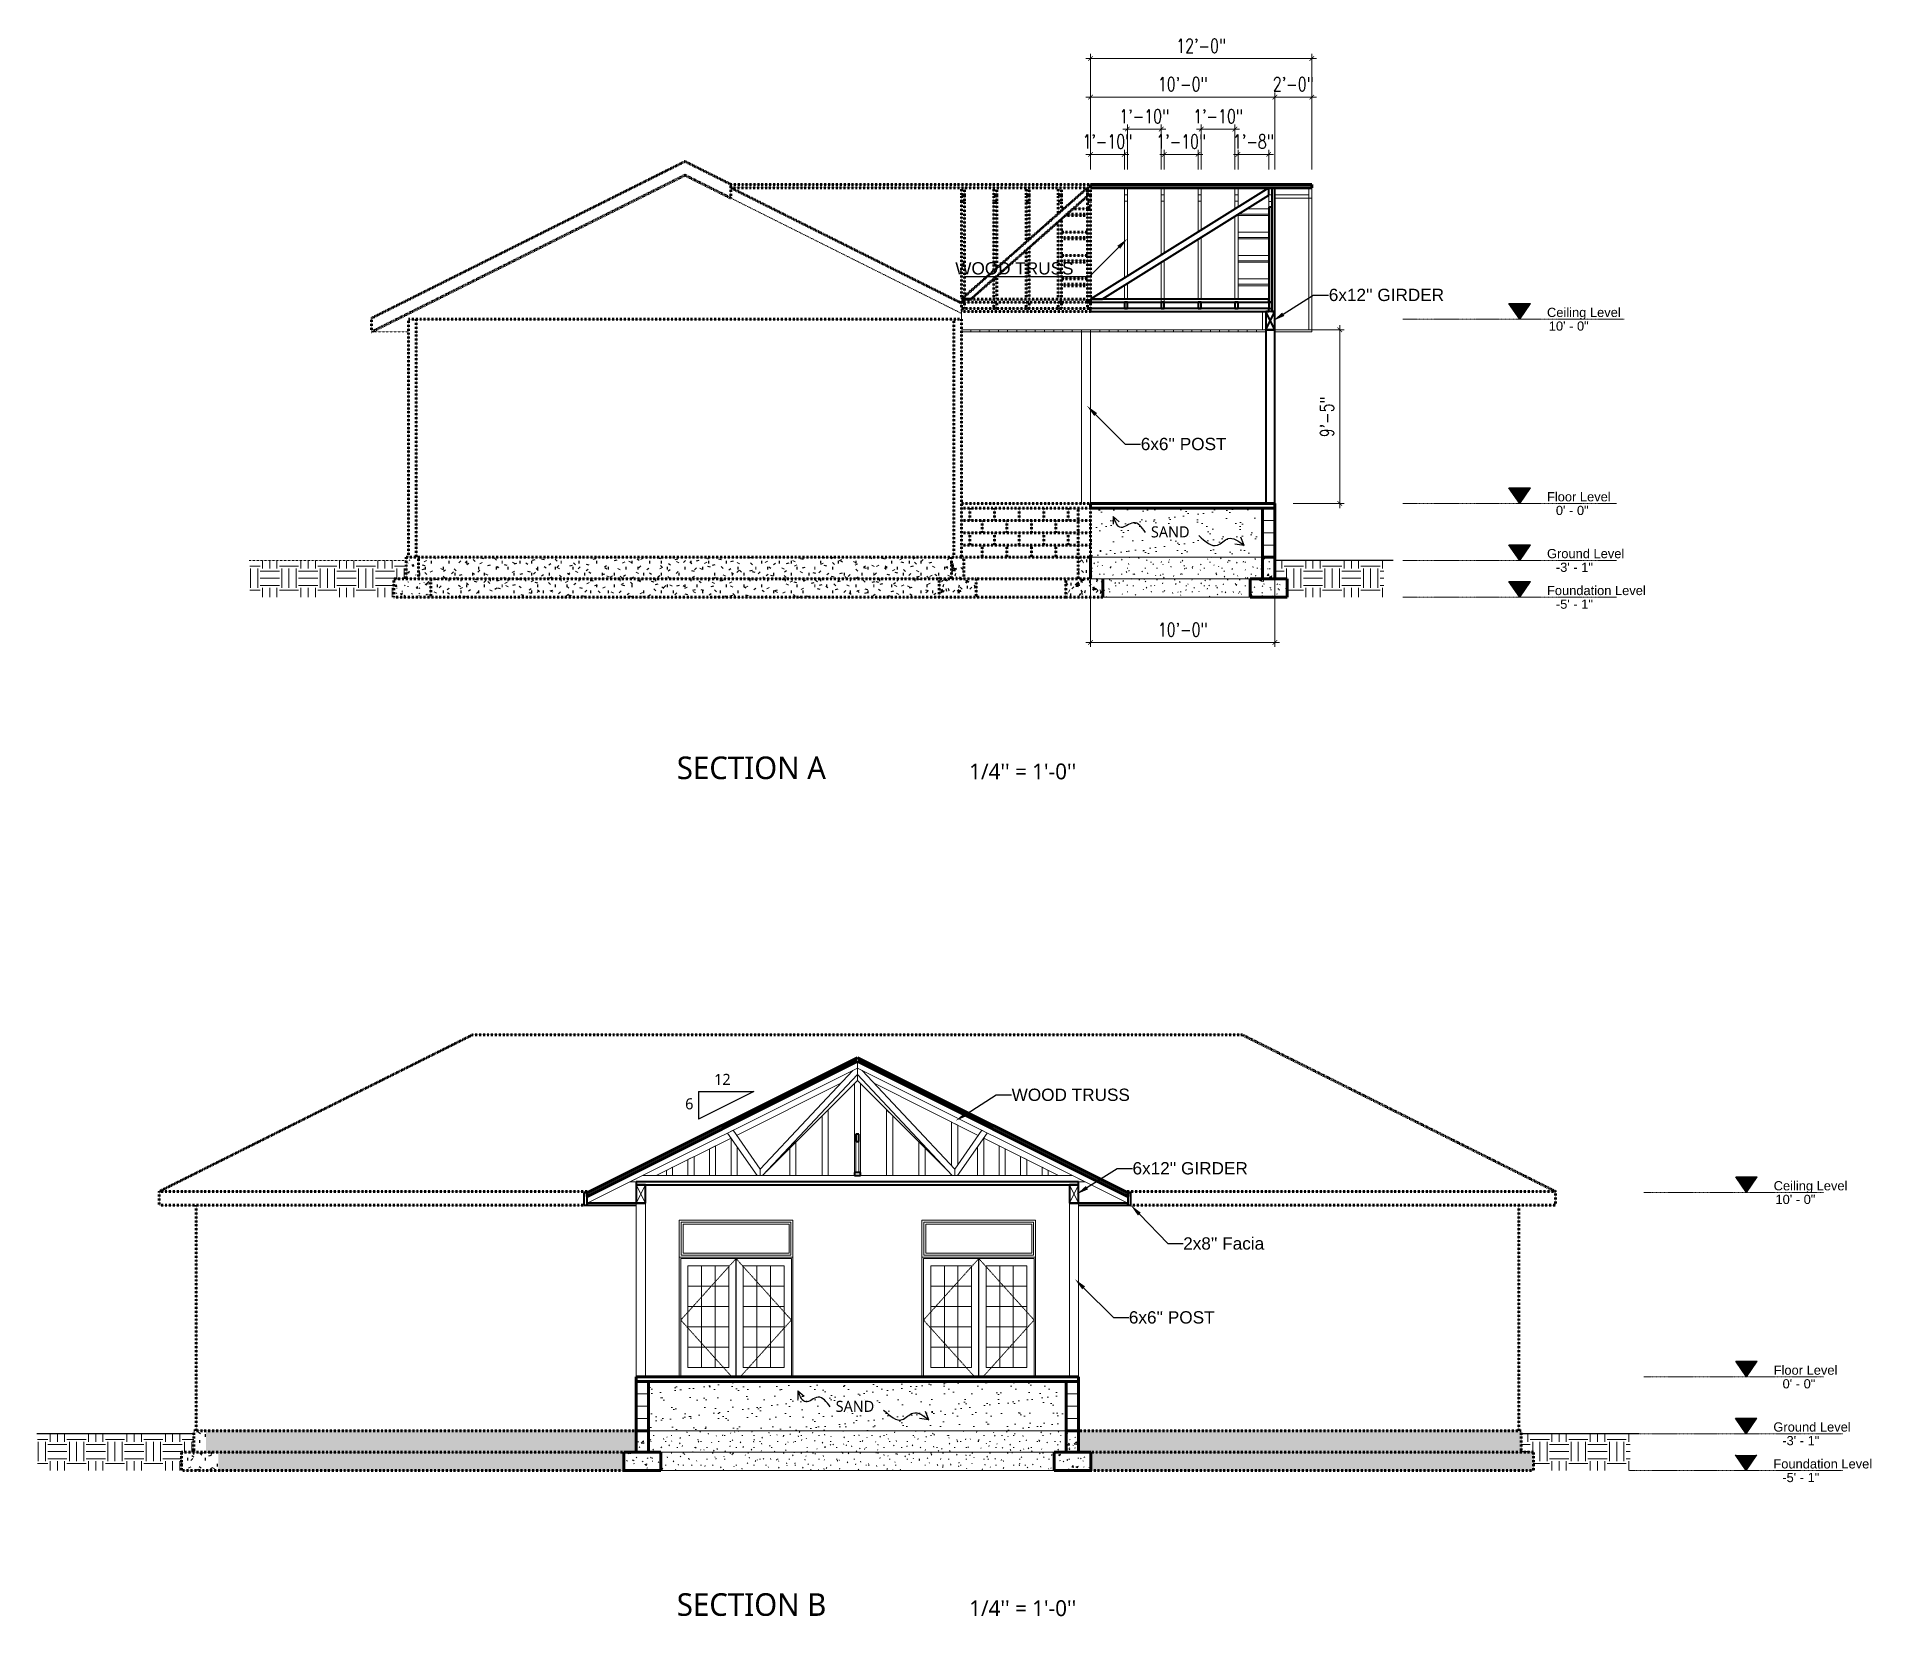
# Model space of a CAD drawing. Header units: inches. Extents: x -562 to 8953, y -6490 to -2066.
# Drawn here: x -60 to 1135, y -4867 to -3839 of the extents above; entities that cross this region are included whole.
import ezdxf
from ezdxf import colors
from ezdxf.entities.mleader import LeaderData, LeaderLine
from ezdxf.math import Vec2, Vec3

# ---------------------------------------------------------------- set-up
doc = ezdxf.new("R2010")
doc.units = ezdxf.units.IN
doc.header["$MEASUREMENT"] = 0
doc.linetypes.add('Dash 1_16_', pattern=[0.125, 0.0625, -0.0625])
doc.linetypes.add('Grid Line 1_2_', pattern=[0.875, 0.5, -0.125, 0.125, -0.125])
for name, color, linetype, lineweight in [('A-CLNG', 13, 'Continuous', 18), ('A-COLS', 52, 'Continuous', 9), ('A-DOOR', 31, 'Continuous', 18), ('A-DOOR-FRAM', 31, 'Continuous', 9), ('A-FLOR', 192, 'Continuous', 18), ('A-FLOR-LEVL', 18, 'Continuous', 9), ('A-GLAZ', 151, 'Continuous', 18), ('A-ROOF', 132, 'Continuous', 18), ('A-WALL', 113, 'Continuous', 18), ('A-WALL-PATT', 111, 'Continuous', 18), ('I-WALL', 25, 'Continuous', 18), ('S-FNDN', 32, 'Continuous', 18)]:
    doc.layers.add(name, color=color, linetype=linetype, lineweight=lineweight)
doc.layers.add('Existing', color=9, linetype='Dash 1_16_', lineweight=0, transparency=0.3)
doc.styles.add('Arch-Dim', font='romans.shx', dxfattribs={"width": 0.75})
doc.styles.add('Arial', font='arial.ttf', dxfattribs={"height": 6})
doc.dimstyles.new('Aec-Arch-I-48', dxfattribs={"dimscale": 48, "dimtxt": 0.1875, "dimasz": 0.0625, "dimexe": 0.0625, "dimexo": 0.25, "dimgap": 0.0625, "dimtad": 1, "dimdec": 1, "dimzin": 3, "dimdsep": 46, "dimlunit": 4, "dimtxsty": 'Arch-Dim', "dimblk": 'ARCHTICK', "dimcen": 0.09375, "dimdle": 0.0625, "dimclrd": 1, "dimclre": 1, "dimclrt": 1, "dimazin": 2, "dimtfac": 1, "dimtdec": 1, "dimtix": 1, "dimtmove": 1, "dimatfit": 2, "dimfxl": 1, "dimtolj": 1, "dimtzin": 0, "dimlwd": 5, "dimlwe": 5, "dimarcsym": 0})
pattern_1 = [(0, (419.7286, -4061.5987), (15.36, 3.84), [0.634, -10.886, 0.634, -10.886, -61.44]), (0, (419.7286, -4061.5987), (15.36, 3.84), [-23.04, 0.634, -22.406, 0.634, -10.886, -26.88]), (0, (419.7286, -4061.5987), (15.36, 3.84), [-57.6, 0.634, -7.046, 0.634, -18.566]), (120, (425.4886, -4059.6787), (-11.005538, 11.38215), [0.634, -10.886, 0.634, -10.886, -61.44]), (120, (425.4886, -4059.6787), (-11.005538, 11.38215), [-23.04, 0.634, -22.406, 0.634, -10.886, -26.88]), (120, (425.4886, -4059.6787), (-11.005538, 11.38215), [-57.6, 0.634, -7.046, 0.634, -18.566]), (240, (427.4086, -4051.9987), (-4.354462, -15.22215), [0.634, -10.886, 0.634, -10.886, -61.44]), (240, (427.4086, -4051.9987), (-4.354462, -15.22215), [-23.04, 0.634, -22.406, 0.634, -10.886, -26.88]), (240, (427.4086, -4051.9987), (-4.354462, -15.22215), [-57.6, 0.634, -7.046, 0.634, -18.566])]
pattern_2 = [(50, (419.729, -4061.599), (13.77135, -1.20496), [1.44, -15.84]), (355, (419.729, -4061.599), (-2.6644, 14.4422), [1.152, -12.672]), (100.451, (420.877, -4061.699), (11.1071, 13.23737), [1.224, -13.462]), (46.184, (419.729, -4057.759), (20.4913, -3.17785), [2.16, -23.76]), (96.636, (421.437, -4058.024), (17.9459, 18.7032), [1.836, -20.193]), (351.184, (419.729, -4057.759), (17.9454, 18.7026), [1.728, -19.008]), (21, (421.649, -4058.719), (11.46052, -7.73037), [1.44, -15.84]), (326, (421.649, -4058.719), (4.67135, 13.92315), [1.152, -12.672]), (71.451, (422.604, -4059.363), (16.13207, 6.19284), [1.224, -13.462]), (37.5, (419.7286, -4061.5987), (0.23312, 6.39175), [0.634, -11.885, 0.634, -12.23, -12.72]), (37.5, (419.7286, -4061.5987), (0.23312, 6.39175), [-25.382, 0.634, -12.086]), (7.5, (419.7286, -4061.599), (5.05073, 7.57304), [0.634, -6.701, 0.634, -11.597, -4.848]), (7.5, (419.7286, -4061.599), (5.05073, 7.57304), [-19.565, 0.634, -4.214]), (327.5, (415.4476, -4061.5987), (10.24958, -0.43289), [0.634, -4.166, 0.634, -14.342, -19.872]), (327.5, (415.4476, -4061.5987), (10.24958, -0.43289), [-19.776, 0.634, -19.238]), (317.5, (413.528, -4061.599), (11.1974, 1.92214), [0.634, -5.606, 0.634, -9.312, -14.112]), (317.5, (413.528, -4061.599), (11.1974, 1.92214), [-16.186, 0.634, -13.478])]
pattern_3 = [(50, (480.021, -4630.04), (13.77135, -1.20496), [1.44, -15.84]), (355, (480.021, -4630.04), (-2.6644, 14.4422), [1.152, -12.672]), (100.451, (481.168, -4630.14), (11.1071, 13.2374), [1.224, -13.462]), (46.184, (480.021, -4626.2), (20.4913, -3.1779), [2.16, -23.76]), (96.636, (481.728, -4626.465), (17.9459, 18.7032), [1.836, -20.193]), (351.184, (480.021, -4626.2), (17.9454, 18.7026), [1.728, -19.008]), (21, (481.941, -4627.16), (11.4605, -7.73037), [1.44, -15.84]), (326, (481.941, -4627.16), (4.67135, 13.92315), [1.152, -12.672]), (71.451, (482.896, -4627.804), (16.1321, 6.19284), [1.224, -13.462]), (37.5, (480.021, -4630.04), (0.23312, 6.39175), [0.634, -11.885, 0.634, -12.23, -12.72]), (37.5, (480.021, -4630.04), (0.23312, 6.39175), [-25.382, 0.634, -12.086]), (7.5, (480.021, -4630.04), (5.05073, 7.57304), [0.634, -6.701, 0.634, -11.597, -4.848]), (7.5, (480.021, -4630.04), (5.05073, 7.57304), [-19.565, 0.634, -4.214]), (327.5, (475.739, -4630.04), (10.24958, -0.43289), [0.634, -4.166, 0.634, -14.342, -19.872]), (327.5, (475.739, -4630.04), (10.24958, -0.43289), [-19.776, 0.634, -19.238]), (317.5, (473.819, -4630.04), (11.1974, 1.92214), [0.634, -5.606, 0.634, -9.312, -14.112]), (317.5, (473.819, -4630.04), (11.1974, 1.92214), [-16.186, 0.634, -13.478])]
pattern_4 = [(0, (480.0212, -4630.04), (15.36, 3.84), [0.634, -10.886, 0.634, -10.886, -61.44]), (0, (480.0212, -4630.04), (15.36, 3.84), [-23.04, 0.634, -22.406, 0.634, -10.886, -26.88]), (0, (480.0212, -4630.04), (15.36, 3.84), [-57.6, 0.634, -7.046, 0.634, -18.566]), (120, (485.7812, -4628.12), (-11.005538, 11.38215), [0.634, -10.886, 0.634, -10.886, -61.44]), (120, (485.7812, -4628.12), (-11.005538, 11.38215), [-23.04, 0.634, -22.406, 0.634, -10.886, -26.88]), (120, (485.7812, -4628.12), (-11.005538, 11.38215), [-57.6, 0.634, -7.046, 0.634, -18.566]), (240, (487.7012, -4620.44), (-4.354462, -15.22215), [0.634, -10.886, 0.634, -10.886, -61.44]), (240, (487.7012, -4620.44), (-4.354462, -15.22215), [-23.04, 0.634, -22.406, 0.634, -10.886, -26.88]), (240, (487.7012, -4620.44), (-4.354462, -15.22215), [-57.6, 0.634, -7.046, 0.634, -18.566])]

msp = doc.modelspace()

# ---------------------------------------------------------------- texts
at = {"attachment_point": 1}
for s, insert, char_height in [('\\A1;{\\fYu Gothic UI|b0|i0|c0|p34;SAND}', (665.72, -4157.28), 7.203), ('{\\fYu Gothic UI|b0|i0|c128|p34;SECTION A}', (357.07, -4307.09), 14.7), ("\\A1;{\\fYu Gothic UI|b0|i0|c0|p34;1/4'' = 1'-0''}", (547.41, -4311.64), 10.29), ('\\A1;{\\fYu Gothic UI|b0|i0|c0|p34;12}', (381.42, -4513.64), 7.203), ('\\A1;{\\fYu Gothic UI|b0|i0|c0|p34;6}', (362.54, -4529.54), 7.203), ('\\A1;{\\fYu Gothic UI|b0|i0|c0|p34;SAND}', (460.49, -4726.44), 7.203), ('{\\fYu Gothic UI|b0|i0|c128|p34;SECTION B}', (357.07, -4851.7), 14.7), ("\\A1;{\\fYu Gothic UI|b0|i0|c0|p34;1/4'' = 1'-0''}", (547.41, -4856.26), 10.29)]:
    msp.add_mtext_dynamic_manual_height_columns(s, width=260.1527, gutter_width=1, heights=[0], dxfattribs=dict(at, insert=insert, char_height=char_height))
at = {"layer": 'A-FLOR-LEVL', "char_height": 6, "attachment_point": 1, "style": 'Arial'}
for s, insert, width in [('Ceiling Level', (923.52, -4015.02), 49.1055), ('10\' - 0"', (924.68, -4023.91), 31.512), ('Floor Level', (923.52, -4135.02), 49.1055), ('0\' - 0"', (929.31, -4143.91), 25.9065), ('Ground Level', (923.52, -4172.02), 56.8797), ('-3\' - 1"', (929.31, -4180.91), 25.9065), ('Foundation Level', (923.52, -4196.02), 70.7009), ('-5\' - 1"', (929.31, -4204.91), 25.9065), ('Ceiling Level', (1071.08, -4583.47), 49.1055), ('10\' - 0"', (1072.24, -4592.35), 31.512), ('Floor Level', (1071.08, -4703.47), 49.1055), ('0\' - 0"', (1076.87, -4712.35), 25.9065), ('Ground Level', (1070.89, -4740.47), 56.8797), ('-3\' - 1"', (1076.68, -4749.35), 25.9065), ('Foundation Level', (1070.89, -4764.47), 70.7009), ('-5\' - 1"', (1076.68, -4773.35), 25.9065)]:
    msp.add_mtext(s, dxfattribs=dict(at, insert=insert, width=width))

# ---------------------------------------------------------------- blocks, each defined once
blk = doc.blocks.new('Columns 2 - Columns 2-363497-Section 1')
at = {"layer": 'A-COLS'}
for p, q in [((-254.5, 113), (-248.5, 113)), ((-254.5, 0), (-254.5, 113)), ((-248.5, 0), (-248.5, 113))]:
    blk.add_line(p, q, dxfattribs=at)
at = {"layer": 'A-COLS', "lineweight": 40}
for p, q in [((-128.5, 113), (-134.5, 113)), ((-134.5, 113), (-134.5, 0)), ((-128.5, 0), (-128.5, 113)), ((-134.5, 0), (-128.5, 0))]:
    blk.add_line(p, q, dxfattribs=at)
blk = doc.blocks.new('Columns 5 - Columns 5-371338-Section 1')
at = {"layer": 'A-COLS'}
for p, q in [((-332.5, 120), (-332.5, 125)), ((-136.5, 113), (-136.5, 125)), ((-136.5, 113), (-332.5, 113))]:
    blk.add_line(p, q, dxfattribs=at)
at = {"layer": 'A-COLS', "lineweight": 40}
for p, q in [((-128.5, 125), (-134.5, 125)), ((-134.5, 125), (-134.5, 113)), ((-128.5, 113), (-128.5, 125)), ((-134.5, 113), (-128.5, 113))]:
    blk.add_line(p, q, dxfattribs=at)
blk = doc.blocks.new('Columns 7 - Columns 7-374332-Section 1')
at = {"layer": 'A-COLS', "lineweight": 40}
for p, q in [((-130.5, 205.5), (-130.5, 125)), ((-128.5, 205.5), (-130.5, 205.5)), ((-128.5, 125), (-128.5, 205.5)), ((-130.5, 125), (-128.5, 125))]:
    blk.add_line(p, q, dxfattribs=at)
blk = doc.blocks.new('Columns 9 - Columns 9-402566-Section 1')
at = {"layer": 'A-COLS'}
for p, q in [((-106.5, 198.8), (-106.5, 205.5)), ((-106.5, 205.5), (-104.5, 205.5)), ((-104.5, 205.5), (-104.5, 198.8)), ((-106.5, 113), (-106.5, 198.8)), ((-104.5, 198.8), (-106.5, 198.8)), ((-104.5, 198.8), (-104.5, 113)), ((-106.5, 113), (-104.5, 113))]:
    blk.add_line(p, q, dxfattribs=at)
blk = doc.blocks.new('Ceilings 1 - Ceilings 1-403550-Section 1')
at = {"layer": 'A-CLNG'}
for p, q in [((-128.5, 198.8), (-128.5, 201)), ((-106.5, 201), (-128.5, 201)), ((-106.5, 198.8), (-128.5, 198.8)), ((-106.5, 201), (-106.5, 198.8)), ((-106.5, 198.8), (-106.5, 113)), ((-128.5, 113), (-106.5, 113))]:
    blk.add_line(p, q, dxfattribs=at)
blk = doc.blocks.new('Columns 44 - Columns 11-439220-Section 1')
at = {"layer": 'A-COLS'}
for p, q in [((-140.5, 111.7), (-140.5, 113)), ((-134.5, 113), (-140.5, 113)), ((-134.5, 111.7), (-140.5, 111.7))]:
    blk.add_line(p, q, dxfattribs=at)
blk = doc.blocks.new('Columns 48 - Columns 11-439233-Section 1')
at = {"layer": 'A-COLS'}
for p, q in [((-146.5, 111.7), (-146.5, 113)), ((-140.5, 113), (-146.5, 113)), ((-140.5, 111.7), (-146.5, 111.7)), ((-140.5, 113), (-140.5, 111.7))]:
    blk.add_line(p, q, dxfattribs=at)
blk = doc.blocks.new('Columns 49 - Columns 11-439246-Section 1')
at = {"layer": 'A-COLS'}
for p, q in [((-152.5, 111.7), (-152.5, 113)), ((-146.5, 113), (-152.5, 113)), ((-146.5, 111.7), (-152.5, 111.7)), ((-146.5, 113), (-146.5, 111.7))]:
    blk.add_line(p, q, dxfattribs=at)
blk = doc.blocks.new('Columns 50 - Columns 11-439259-Section 1')
at = {"layer": 'A-COLS'}
for p, q in [((-158.5, 111.7), (-158.5, 113)), ((-152.5, 113), (-158.5, 113)), ((-152.5, 111.7), (-158.5, 111.7)), ((-152.5, 113), (-152.5, 111.7))]:
    blk.add_line(p, q, dxfattribs=at)
blk = doc.blocks.new('Columns 51 - Columns 11-439272-Section 1')
at = {"layer": 'A-COLS'}
for p, q in [((-164.5, 111.7), (-164.5, 113)), ((-158.5, 113), (-164.5, 113)), ((-158.5, 111.7), (-164.5, 111.7)), ((-158.5, 113), (-158.5, 111.7))]:
    blk.add_line(p, q, dxfattribs=at)
blk = doc.blocks.new('Columns 52 - Columns 11-439285-Section 1')
at = {"layer": 'A-COLS'}
for p, q in [((-170.5, 111.7), (-170.5, 113)), ((-164.5, 113), (-170.5, 113)), ((-164.5, 111.7), (-170.5, 111.7)), ((-164.5, 113), (-164.5, 111.7))]:
    blk.add_line(p, q, dxfattribs=at)
blk = doc.blocks.new('Columns 53 - Columns 11-439298-Section 1')
at = {"layer": 'A-COLS'}
for p, q in [((-176.5, 111.7), (-176.5, 113)), ((-170.5, 113), (-176.5, 113)), ((-170.5, 111.7), (-176.5, 111.7)), ((-170.5, 113), (-170.5, 111.7))]:
    blk.add_line(p, q, dxfattribs=at)
blk = doc.blocks.new('Columns 54 - Columns 11-439311-Section 1')
at = {"layer": 'A-COLS'}
for p, q in [((-182.5, 111.7), (-182.5, 113)), ((-176.5, 113), (-182.5, 113)), ((-176.5, 111.7), (-182.5, 111.7)), ((-176.5, 113), (-176.5, 111.7))]:
    blk.add_line(p, q, dxfattribs=at)
blk = doc.blocks.new('Columns 55 - Columns 11-439324-Section 1')
at = {"layer": 'A-COLS'}
for p, q in [((-188.5, 111.7), (-188.5, 113)), ((-182.5, 113), (-188.5, 113)), ((-182.5, 111.7), (-188.5, 111.7)), ((-182.5, 113), (-182.5, 111.7))]:
    blk.add_line(p, q, dxfattribs=at)
blk = doc.blocks.new('Columns 56 - Columns 11-439337-Section 1')
at = {"layer": 'A-COLS'}
for p, q in [((-194.5, 111.7), (-194.5, 113)), ((-188.5, 113), (-194.5, 113)), ((-188.5, 111.7), (-194.5, 111.7)), ((-188.5, 113), (-188.5, 111.7))]:
    blk.add_line(p, q, dxfattribs=at)
blk = doc.blocks.new('Columns 57 - Columns 11-439350-Section 1')
at = {"layer": 'A-COLS'}
for p, q in [((-200.5, 111.7), (-200.5, 113)), ((-194.5, 113), (-200.5, 113)), ((-194.5, 111.7), (-200.5, 111.7)), ((-194.5, 113), (-194.5, 111.7))]:
    blk.add_line(p, q, dxfattribs=at)
blk = doc.blocks.new('Columns 58 - Columns 11-439363-Section 1')
at = {"layer": 'A-COLS'}
for p, q in [((-206.5, 111.7), (-206.5, 113)), ((-200.5, 113), (-206.5, 113)), ((-200.5, 111.7), (-206.5, 111.7)), ((-200.5, 113), (-200.5, 111.7))]:
    blk.add_line(p, q, dxfattribs=at)
blk = doc.blocks.new('Columns 59 - Columns 11-439376-Section 1')
at = {"layer": 'A-COLS'}
for p, q in [((-212.5, 111.7), (-212.5, 113)), ((-206.5, 113), (-212.5, 113)), ((-206.5, 111.7), (-212.5, 111.7)), ((-206.5, 113), (-206.5, 111.7))]:
    blk.add_line(p, q, dxfattribs=at)
blk = doc.blocks.new('Columns 60 - Columns 11-439389-Section 1')
at = {"layer": 'A-COLS'}
for p, q in [((-218.5, 111.7), (-218.5, 113)), ((-212.5, 113), (-218.5, 113)), ((-212.5, 111.7), (-218.5, 111.7)), ((-212.5, 113), (-212.5, 111.7))]:
    blk.add_line(p, q, dxfattribs=at)
blk = doc.blocks.new('Columns 61 - Columns 11-439402-Section 1')
at = {"layer": 'A-COLS'}
for p, q in [((-224.5, 111.7), (-224.5, 113)), ((-218.5, 113), (-224.5, 113)), ((-218.5, 111.7), (-224.5, 111.7)), ((-218.5, 113), (-218.5, 111.7))]:
    blk.add_line(p, q, dxfattribs=at)
blk = doc.blocks.new('Columns 62 - Columns 11-439415-Section 1')
at = {"layer": 'A-COLS'}
for p, q in [((-230.5, 111.7), (-230.5, 113)), ((-224.5, 113), (-230.5, 113)), ((-224.5, 111.7), (-230.5, 111.7)), ((-224.5, 113), (-224.5, 111.7))]:
    blk.add_line(p, q, dxfattribs=at)
blk = doc.blocks.new('Columns 63 - Columns 11-439428-Section 1')
at = {"layer": 'A-COLS'}
for p, q in [((-236.5, 111.7), (-236.5, 113)), ((-230.5, 113), (-236.5, 113)), ((-230.5, 111.7), (-236.5, 111.7)), ((-230.5, 113), (-230.5, 111.7))]:
    blk.add_line(p, q, dxfattribs=at)
blk = doc.blocks.new('Columns 64 - Columns 11-439441-Section 1')
at = {"layer": 'A-COLS'}
for p, q in [((-242.5, 111.7), (-242.5, 113)), ((-236.5, 113), (-242.5, 113)), ((-236.5, 111.7), (-242.5, 111.7)), ((-236.5, 113), (-236.5, 111.7))]:
    blk.add_line(p, q, dxfattribs=at)
blk = doc.blocks.new('Columns 65 - Columns 11-439454-Section 1')
at = {"layer": 'A-COLS'}
for p, q in [((-248.5, 111.7), (-248.5, 113)), ((-242.5, 113), (-248.5, 113)), ((-242.5, 111.7), (-248.5, 111.7)), ((-242.5, 113), (-242.5, 111.7))]:
    blk.add_line(p, q, dxfattribs=at)
blk = doc.blocks.new('Columns 66 - Columns 11-439467-Section 1')
at = {"layer": 'A-COLS'}
for p, q in [((-254.5, 111.7), (-254.5, 113)), ((-248.5, 113), (-254.5, 113)), ((-248.5, 111.7), (-254.5, 111.7)), ((-248.5, 113), (-248.5, 111.7))]:
    blk.add_line(p, q, dxfattribs=at)
blk = doc.blocks.new('Columns 67 - Columns 11-439480-Section 1')
at = {"layer": 'A-COLS'}
for p, q in [((-260.5, 111.7), (-260.5, 113)), ((-254.5, 113), (-260.5, 113)), ((-254.5, 111.7), (-260.5, 111.7)), ((-254.5, 113), (-254.5, 111.7))]:
    blk.add_line(p, q, dxfattribs=at)
blk = doc.blocks.new('Columns 68 - Columns 11-439493-Section 1')
at = {"layer": 'A-COLS'}
for p, q in [((-266.5, 111.7), (-266.5, 113)), ((-260.5, 113), (-266.5, 113)), ((-260.5, 111.7), (-266.5, 111.7)), ((-260.5, 113), (-260.5, 111.7))]:
    blk.add_line(p, q, dxfattribs=at)
blk = doc.blocks.new('Columns 69 - Columns 11-439506-Section 1')
at = {"layer": 'A-COLS'}
for p, q in [((-272.5, 111.7), (-272.5, 113)), ((-266.5, 113), (-272.5, 113)), ((-266.5, 111.7), (-272.5, 111.7)), ((-266.5, 113), (-266.5, 111.7))]:
    blk.add_line(p, q, dxfattribs=at)
blk = doc.blocks.new('Columns 70 - Columns 11-439519-Section 1')
at = {"layer": 'A-COLS'}
for p, q in [((-278.5, 111.7), (-278.5, 113)), ((-272.5, 113), (-278.5, 113)), ((-272.5, 111.7), (-278.5, 111.7)), ((-272.5, 113), (-272.5, 111.7))]:
    blk.add_line(p, q, dxfattribs=at)
blk = doc.blocks.new('Columns 71 - Columns 11-439532-Section 1')
at = {"layer": 'A-COLS'}
for p, q in [((-284.5, 111.7), (-284.5, 113)), ((-278.5, 113), (-284.5, 113)), ((-278.5, 111.7), (-284.5, 111.7)), ((-278.5, 113), (-278.5, 111.7))]:
    blk.add_line(p, q, dxfattribs=at)
blk = doc.blocks.new('Columns 72 - Columns 11-439545-Section 1')
at = {"layer": 'A-COLS'}
for p, q in [((-290.5, 111.7), (-290.5, 113)), ((-284.5, 113), (-290.5, 113)), ((-284.5, 111.7), (-290.5, 111.7)), ((-284.5, 113), (-284.5, 111.7))]:
    blk.add_line(p, q, dxfattribs=at)
blk = doc.blocks.new('Columns 73 - Columns 11-439558-Section 1')
at = {"layer": 'A-COLS'}
for p, q in [((-296.5, 111.7), (-296.5, 113)), ((-290.5, 113), (-296.5, 113)), ((-290.5, 111.7), (-296.5, 111.7)), ((-290.5, 113), (-290.5, 111.7))]:
    blk.add_line(p, q, dxfattribs=at)
blk = doc.blocks.new('Columns 74 - Columns 11-439571-Section 1')
at = {"layer": 'A-COLS'}
for p, q in [((-302.5, 111.7), (-302.5, 113)), ((-296.5, 113), (-302.5, 113)), ((-296.5, 111.7), (-302.5, 111.7)), ((-296.5, 113), (-296.5, 111.7))]:
    blk.add_line(p, q, dxfattribs=at)
blk = doc.blocks.new('Columns 75 - Columns 11-439584-Section 1')
at = {"layer": 'A-COLS'}
for p, q in [((-308.5, 111.7), (-308.5, 113)), ((-302.5, 113), (-308.5, 113)), ((-302.5, 111.7), (-308.5, 111.7)), ((-302.5, 113), (-302.5, 111.7))]:
    blk.add_line(p, q, dxfattribs=at)
blk = doc.blocks.new('Columns 76 - Columns 11-439597-Section 1')
at = {"layer": 'A-COLS'}
for p, q in [((-314.5, 111.7), (-314.5, 113)), ((-308.5, 113), (-314.5, 113)), ((-308.5, 111.7), (-314.5, 111.7)), ((-308.5, 113), (-308.5, 111.7))]:
    blk.add_line(p, q, dxfattribs=at)
blk = doc.blocks.new('Columns 77 - Columns 11-439610-Section 1')
at = {"layer": 'A-COLS'}
for p, q in [((-320.5, 111.7), (-320.5, 113)), ((-314.5, 113), (-320.5, 113)), ((-314.5, 111.7), (-320.5, 111.7)), ((-314.5, 113), (-314.5, 111.7))]:
    blk.add_line(p, q, dxfattribs=at)
blk = doc.blocks.new('Columns 78 - Columns 11-439623-Section 1')
at = {"layer": 'A-COLS'}
for p, q in [((-326.5, 111.7), (-326.5, 113)), ((-320.5, 113), (-326.5, 113)), ((-320.5, 111.7), (-326.5, 111.7)), ((-320.5, 113), (-320.5, 111.7))]:
    blk.add_line(p, q, dxfattribs=at)
blk = doc.blocks.new('Columns 79 - Columns 11-439636-Section 1')
at = {"layer": 'A-COLS'}
for p, q in [((-326.5, 113), (-332.5, 113)), ((-326.5, 111.7), (-332.5, 111.7)), ((-326.5, 113), (-326.5, 111.7))]:
    blk.add_line(p, q, dxfattribs=at)
blk = doc.blocks.new('Columns 82 - Columns 81-457190-Section 1')
at = {"layer": 'A-COLS', "lineweight": 40}
for p, q in [((-132.5, 205.5), (-248.5, 133)), ((-132.5, 200.8), (-132.5, 205.5)), ((-241, 133), (-132.5, 200.8)), ((-248.5, 133), (-241, 133))]:
    blk.add_line(p, q, dxfattribs=at)
blk = doc.blocks.new('Columns 2 - Columns 2-363497-Section 2')
at = {"layer": 'A-COLS'}
for p, q in [((-71.8, 0), (-71.8, 111.7)), ((-65.8, 0), (-65.8, 111.7)), ((210.2, 0), (210.2, 111.7)), ((216.2, 0), (216.2, 111.7))]:
    blk.add_line(p, q, dxfattribs=at)
blk = doc.blocks.new('Columns 5 - Columns 5-371338-Section 2')
at = {"layer": 'A-COLS', "lineweight": 40}
for p, q in [((-65.8, 125), (-71.8, 125)), ((-71.8, 125), (-71.8, 113)), ((-65.8, 113), (-65.8, 125)), ((216.2, 125), (210.2, 125)), ((210.2, 125), (210.2, 113)), ((216.2, 113), (216.2, 125)), ((-71.8, 113), (-65.8, 113)), ((210.2, 113), (216.2, 113))]:
    blk.add_line(p, q, dxfattribs=at)
blk = doc.blocks.new('Columns 6 - Columns 6-373191-Section 2')
at = {"layer": 'A-COLS', "lineweight": 40}
for p, q in [((216.2, 127), (-71.8, 127)), ((-71.8, 127), (-71.8, 125)), ((-71.8, 125), (216.2, 125)), ((216.2, 125), (216.2, 127))]:
    blk.add_line(p, q, dxfattribs=at)
blk = doc.blocks.new('Door-Interior-Double-Full Glass-Wood - 60_ x 80_-380648-Section 2')
at = {"layer": 'A-DOOR', "linetype": 'Dash 1_16_', "lineweight": 9}
for p, q in [((-6.8, 77), (-42.8, 37)), ((-6.8, 77), (29.2, 37)), ((-42.8, 37), (-9.5, 0)), ((29.2, 37), (-4.1, 0))]:
    blk.add_line(p, q, dxfattribs=at)
at = {"layer": 'A-DOOR', "lineweight": 9}
for p, q in [((-42.8, 77), (-42.8, 0)), ((-6.9, 77), (-42.8, 77)), ((-38.1, 6.1), (-38.1, 72.3)), ((-38.1, 72.3), (-11.6, 72.3)), ((-11.6, 72.3), (-11.6, 6.1)), ((-6.9, 0), (-6.9, 77)), ((29.2, 77), (-6.8, 77)), ((-6.8, 77), (-6.8, 0)), ((-2.1, 6.1), (-2.1, 72.3)), ((-2.1, 72.3), (24.4, 72.3)), ((24.4, 72.3), (24.4, 6.1)), ((29.2, 0), (29.2, 77)), ((-11.6, 6.1), (-38.1, 6.1)), ((24.4, 6.1), (-2.1, 6.1))]:
    blk.add_line(p, q, dxfattribs=at)
at = {"layer": 'A-DOOR-FRAM'}
for p, q in [((-43.8, 0), (-43.8, 78)), ((30.2, 78), (-43.8, 78)), ((-42.8, 77), (-42.8, 0)), ((-42.8, 77), (-6.9, 77)), ((-29.2, 6.1), (-29.2, 72.3)), ((-20.4, 72.3), (-20.4, 6.1)), ((-6.9, 77), (-6.8, 77)), ((-6.9, 76.5), (-6.8, 76.5)), ((-6.8, 77), (29.2, 77)), ((6.8, 6.1), (6.8, 72.3)), ((15.6, 72.3), (15.6, 6.1)), ((29.2, 77), (29.2, 0)), ((30.2, 0), (30.2, 78)), ((-11.6, 59.1), (-38.1, 59.1)), ((24.4, 59.1), (-2.1, 59.1)), ((-11.6, 45.8), (-38.1, 45.8)), ((24.4, 45.8), (-2.1, 45.8)), ((-11.6, 32.6), (-38.1, 32.6)), ((24.4, 32.6), (-2.1, 32.6)), ((-11.6, 19.4), (-38.1, 19.4)), ((24.4, 19.4), (-2.1, 19.4))]:
    blk.add_line(p, q, dxfattribs=at)
blk = doc.blocks.new('Columns 8 - Columns 8-382234-Section 2')
at = {"layer": 'A-COLS'}
for p, q in [((72.2, 201), (72.2, 205.5)), ((72.2, 205.5), (72.2, 201)), ((-103.8, 113), (72.2, 201)), ((-6.5, 157.2), (61.3, 191.1)), ((69.2, 199.5), (8.9, 135.2)), ((10.4, 131), (72.2, 196.9)), ((12.7, 133.5), (72.2, 192.9)), ((72.2, 201), (69.2, 199.5)), ((72.2, 192.9), (70.2, 190.9)), ((72.2, 196.5), (71.6, 196.2)), ((71.6, 196.2), (72.2, 196.5)), ((72.2, 196.9), (72.2, 201)), ((75.2, 199.5), (72.2, 201)), ((72.2, 201), (72.2, 196.9)), ((72.2, 201), (248.2, 113)), ((72.2, 196.5), (72.2, 196.9)), ((72.2, 196.9), (72.2, 196.5)), ((72.2, 196.9), (133.9, 131)), ((72.2, 192.9), (72.2, 196.5)), ((72.2, 196.5), (72.7, 196.2)), ((72.7, 196.2), (72.2, 196.5)), ((72.2, 196.5), (72.2, 192.9)), ((74.2, 190.9), (72.2, 192.9)), ((72.2, 192.9), (131.6, 133.5)), ((135.5, 135.2), (75.2, 199.5)), ((83.1, 191.1), (150.8, 157.2)), ((70.2, 190.9), (70.2, 133)), ((74.2, 133), (74.2, 190.9)), ((53.2, 173.9), (49.2, 169.9)), ((49.2, 169.9), (49.2, 131)), ((53.2, 131), (53.2, 173.9)), ((95.2, 169.9), (91.2, 173.9)), ((91.2, 173.9), (91.2, 131)), ((95.2, 131), (95.2, 169.9)), ((-58.8, 131.1), (-10.1, 155.4)), ((-8.8, 160.5), (-12.4, 158.7)), ((-12.4, 158.7), (6.9, 131)), ((-10.1, 155.4), (-10.1, 131)), ((8.9, 135.2), (-8.8, 160.5)), ((137.5, 163.9), (133.5, 165.9)), ((133.5, 165.9), (133.5, 137.3)), ((153.1, 160.5), (135.5, 135.2)), ((137.4, 131), (156.7, 158.7)), ((137.5, 138.1), (137.5, 163.9)), ((156.7, 158.7), (153.1, 160.5)), ((154.4, 131), (154.4, 155.4)), ((154.4, 155.4), (203.1, 131.1)), ((-34.1, 143.4), (-38.1, 141.4)), ((-34.1, 131), (-34.1, 143.4)), ((-20.1, 150.4), (-24.1, 148.4)), ((-24.1, 148.4), (-24.1, 131)), ((-20.1, 131), (-20.1, 150.4)), ((-6.1, 131), (-6.1, 149.7)), ((32.2, 152.9), (28.2, 148.9)), ((28.2, 148.9), (28.2, 131)), ((32.2, 131), (32.2, 152.9)), ((116.2, 148.9), (112.2, 152.9)), ((112.2, 152.9), (112.2, 131)), ((116.2, 131), (116.2, 148.9)), ((150.4, 149.7), (150.4, 131)), ((168.4, 148.4), (164.4, 150.4)), ((164.4, 150.4), (164.4, 131)), ((168.4, 131), (168.4, 148.4)), ((182.4, 141.4), (178.4, 143.4)), ((178.4, 143.4), (178.4, 131)), ((-48.1, 136.4), (-52.1, 134.4)), ((-52.1, 134.4), (-52.1, 131)), ((-48.1, 131), (-48.1, 136.4)), ((-38.1, 141.4), (-38.1, 131)), ((9.9, 136.2), (8.9, 135.2)), ((8.9, 135.2), (8.9, 135.2)), ((8.9, 131), (8.9, 135.2)), ((8.9, 135.2), (8.9, 131)), ((135.5, 135.2), (134.5, 136.2)), ((135.5, 135.2), (135.5, 135.2)), ((135.5, 135.2), (135.5, 131)), ((135.5, 131), (135.5, 135.2)), ((182.4, 131), (182.4, 141.4)), ((196.4, 134.4), (192.4, 136.4)), ((192.4, 136.4), (192.4, 131)), ((196.4, 131), (196.4, 134.4)), ((-67.8, 131), (-75.8, 127)), ((-75.8, 127), (-71.8, 127)), ((70.2, 131), (-67.8, 131)), ((-67.7, 131.1), (-58.8, 131.1)), ((6.9, 131), (8.9, 131)), ((8.9, 131), (10.4, 131)), ((212.2, 131), (74.2, 131)), ((133.9, 131), (135.5, 131)), ((135.5, 131), (137.4, 131)), ((203.1, 131.1), (212, 131.1)), ((220.2, 127), (212.2, 131)), ((216.2, 127), (220.2, 127))]:
    blk.add_line(p, q, dxfattribs=at)
at = {"layer": 'A-COLS', "lineweight": 40}
for p, q in [((74.2, 133), (70.2, 133)), ((70.2, 133), (70.2, 131)), ((74.2, 131), (74.2, 133)), ((70.2, 131), (74.2, 131))]:
    blk.add_line(p, q, dxfattribs=at)
blk = doc.blocks.new('Fixed - 36_ x 48_-444973-Section 2')
at = {"layer": 'A-GLAZ', "lineweight": 9}
for p, q in [((-43.8, 102), (-43.8, 78)), ((30.2, 102), (-43.8, 102)), ((-42.6, 100.7), (28.9, 100.7)), ((-42.6, 79.2), (-42.6, 100.7)), ((-41.3, 99.5), (27.7, 99.5)), ((-41.3, 80.5), (-41.3, 99.5)), ((27.7, 99.5), (27.7, 80.5)), ((28.9, 100.7), (28.9, 79.2)), ((30.2, 78), (30.2, 102)), ((-43.8, 78), (30.2, 78)), ((28.9, 79.2), (-42.6, 79.2)), ((27.7, 80.5), (-41.3, 80.5))]:
    blk.add_line(p, q, dxfattribs=at)
blk = doc.blocks.new('Columns 82 - Columns 81-457190-Section 2')
at = {"layer": 'A-COLS', "lineweight": 40}
for p, q in [((71.2, 158), (71.2, 153.3)), ((73.2, 158), (71.2, 158)), ((73.2, 153.3), (73.2, 158)), ((71.2, 153.3), (73.2, 153.3))]:
    blk.add_line(p, q, dxfattribs=at)
at = {"layer": 'A-COLS'}
for p, q in [((71.2, 133), (71.2, 153.3)), ((73.2, 153.3), (73.2, 133))]:
    blk.add_line(p, q, dxfattribs=at)
blk = doc.blocks.new('_ArchTick')
at = {"color": 0, "linetype": 'ByBlock', "lineweight": 100, "const_width": 0.15}
blk.add_lwpolyline([(-0.5, -0.5), (0.5, 0.5)], dxfattribs=at)
blk = doc.blocks.new('*D122')
at = {"color": 1, "linetype": 'Continuous', "lineweight": 5, "transparency": 16777216}
for p, q in [((626.4, -3915.2), (623.4, -3915.2)), ((626.4, -3925), (626.4, -3912.2)), ((626.4, -3915.2), (648.4, -3915.2)), ((648.4, -3925), (648.4, -3912.2)), ((648.4, -3915.2), (651.4, -3915.2))]:
    blk.add_line(p, q, dxfattribs=at)
at = {"layer": 'Defpoints', "color": 0, "transparency": 16777216}
for p in [(648.4, -3915.2), (626.4, -3937), (648.4, -3937)]:
    blk.add_point(p, dxfattribs=at)
at = {"color": 1, "lineweight": 5, "transparency": 16777216, "xscale": 3, "yscale": 3, "zscale": 3}
blk.add_blockref('_ArchTick', (626.4, -3915.2), dxfattribs=at)
at = {"color": 1, "lineweight": 5, "transparency": 16777216, "xscale": 3, "yscale": 3, "zscale": 3, "rotation": 180}
blk.add_blockref('_ArchTick', (648.4, -3915.2), dxfattribs=at)
at = {"color": 1, "transparency": 16777216, "insert": (637.4, -3906.8), "char_height": 9, "attachment_point": 5, "style": 'Arch-Dim'}
blk.add_mtext('\\A1;1\'-10"', dxfattribs=at)
blk = doc.blocks.new('*D123')
at = {"color": 1, "linetype": 'Continuous', "lineweight": 5, "transparency": 16777216}
for p, q in [((623.4, -3877.9), (749.4, -3877.9)), ((626.4, -3922.7), (626.4, -3874.9)), ((746.4, -3925), (746.4, -3874.9))]:
    blk.add_line(p, q, dxfattribs=at)
at = {"layer": 'Defpoints', "color": 0, "transparency": 16777216}
for p in [(746.4, -3877.9), (626.4, -3934.7), (746.4, -3937)]:
    blk.add_point(p, dxfattribs=at)
at = {"color": 1, "lineweight": 5, "transparency": 16777216, "xscale": 3, "yscale": 3, "zscale": 3, "rotation": 180}
blk.add_blockref('_ArchTick', (626.4, -3877.9), dxfattribs=at)
at = {"color": 1, "lineweight": 5, "transparency": 16777216, "xscale": 3, "yscale": 3, "zscale": 3}
blk.add_blockref('_ArchTick', (746.4, -3877.9), dxfattribs=at)
at = {"color": 1, "transparency": 16777216, "insert": (686.4, -3869.5), "char_height": 9, "attachment_point": 5, "style": 'Arch-Dim'}
blk.add_mtext('\\A1;10\'-0"', dxfattribs=at)
blk = doc.blocks.new('*D124')
at = {"color": 1, "linetype": 'Continuous', "lineweight": 5, "transparency": 16777216}
for p, q in [((746.4, -3877.9), (743.4, -3877.9)), ((746.4, -3925), (746.4, -3874.9)), ((746.4, -3877.9), (770.4, -3877.9)), ((770.4, -3925), (770.4, -3874.9)), ((770.4, -3877.9), (773.4, -3877.9))]:
    blk.add_line(p, q, dxfattribs=at)
at = {"layer": 'Defpoints', "color": 0, "transparency": 16777216}
for p in [(770.4, -3877.9), (746.4, -3937), (770.4, -3937)]:
    blk.add_point(p, dxfattribs=at)
at = {"color": 1, "lineweight": 5, "transparency": 16777216, "xscale": 3, "yscale": 3, "zscale": 3}
blk.add_blockref('_ArchTick', (746.4, -3877.9), dxfattribs=at)
at = {"color": 1, "lineweight": 5, "transparency": 16777216, "xscale": 3, "yscale": 3, "zscale": 3, "rotation": 180}
blk.add_blockref('_ArchTick', (770.4, -3877.9), dxfattribs=at)
at = {"color": 1, "transparency": 16777216, "insert": (758.4, -3869.5), "char_height": 9, "attachment_point": 5, "style": 'Arch-Dim'}
blk.add_mtext('\\A1;2\'-0"', dxfattribs=at)
blk = doc.blocks.new('*D125')
at = {"color": 1, "linetype": 'Continuous', "lineweight": 5, "transparency": 16777216}
for p, q in [((623.4, -3852.8), (773.4, -3852.8)), ((626.4, -3922.7), (626.4, -3849.8)), ((770.4, -3923.8), (770.4, -3849.8))]:
    blk.add_line(p, q, dxfattribs=at)
at = {"layer": 'Defpoints', "color": 0, "transparency": 16777216}
for p in [(770.4, -3852.8), (626.4, -3934.7), (770.4, -3935.8)]:
    blk.add_point(p, dxfattribs=at)
at = {"color": 1, "lineweight": 5, "transparency": 16777216, "xscale": 3, "yscale": 3, "zscale": 3, "rotation": 180}
blk.add_blockref('_ArchTick', (626.4, -3852.8), dxfattribs=at)
at = {"color": 1, "lineweight": 5, "transparency": 16777216, "xscale": 3, "yscale": 3, "zscale": 3}
blk.add_blockref('_ArchTick', (770.4, -3852.8), dxfattribs=at)
at = {"color": 1, "transparency": 16777216, "insert": (698.4, -3844.5), "char_height": 9, "attachment_point": 5, "style": 'Arch-Dim'}
blk.add_mtext('\\A1;12\'-0"', dxfattribs=at)
blk = doc.blocks.new('*D126')
at = {"color": 1, "linetype": 'Continuous', "lineweight": 5, "transparency": 16777216}
for p, q in [((758.4, -4029.4), (791.6, -4029.4)), ((788.6, -4145.4), (788.6, -4026.4)), ((758.4, -4142.4), (791.6, -4142.4))]:
    blk.add_line(p, q, dxfattribs=at)
at = {"layer": 'Defpoints', "color": 0, "transparency": 16777216}
for p in [(746.4, -4029.4), (788.6, -4029.4), (746.4, -4142.4)]:
    blk.add_point(p, dxfattribs=at)
at = {"color": 1, "lineweight": 5, "transparency": 16777216, "xscale": 3, "yscale": 3, "zscale": 3}
for p, rotation in [((788.6, -4029.4), 90), ((788.6, -4142.4), 270)]:
    blk.add_blockref('_ArchTick', p, dxfattribs=dict(at, rotation=rotation))
at = {"color": 1, "transparency": 16777216, "insert": (780.3, -4085.9), "char_height": 9, "attachment_point": 5, "rotation": 90, "style": 'Arch-Dim'}
blk.add_mtext('\\A1;9\'-5"', dxfattribs=at)
blk = doc.blocks.new('*D127')
at = {"color": 1, "linetype": 'Continuous', "lineweight": 5, "transparency": 16777216}
for p, q in [((650.4, -3898.7), (647.4, -3898.7)), ((650.4, -3925), (650.4, -3895.7)), ((650.4, -3898.7), (672.4, -3898.7)), ((672.4, -3925), (672.4, -3895.7)), ((672.4, -3898.7), (675.4, -3898.7))]:
    blk.add_line(p, q, dxfattribs=at)
at = {"layer": 'Defpoints', "color": 0, "transparency": 16777216}
for p in [(672.4, -3898.7), (650.4, -3937), (672.4, -3937)]:
    blk.add_point(p, dxfattribs=at)
at = {"color": 1, "lineweight": 5, "transparency": 16777216, "xscale": 3, "yscale": 3, "zscale": 3}
blk.add_blockref('_ArchTick', (650.4, -3898.7), dxfattribs=at)
at = {"color": 1, "lineweight": 5, "transparency": 16777216, "xscale": 3, "yscale": 3, "zscale": 3, "rotation": 180}
blk.add_blockref('_ArchTick', (672.4, -3898.7), dxfattribs=at)
at = {"color": 1, "transparency": 16777216, "insert": (661.4, -3890.4), "char_height": 9, "attachment_point": 5, "style": 'Arch-Dim'}
blk.add_mtext('\\A1;1\'-10"', dxfattribs=at)
blk = doc.blocks.new('*D128')
at = {"color": 1, "linetype": 'Continuous', "lineweight": 5, "transparency": 16777216}
for p, q in [((674.4, -3915.2), (671.4, -3915.2)), ((674.4, -3925), (674.4, -3912.2)), ((674.4, -3915.2), (696.4, -3915.2)), ((696.4, -3925), (696.4, -3912.2)), ((696.4, -3915.2), (699.4, -3915.2))]:
    blk.add_line(p, q, dxfattribs=at)
at = {"layer": 'Defpoints', "color": 0, "transparency": 16777216}
for p in [(696.4, -3915.2), (674.4, -3937), (696.4, -3937)]:
    blk.add_point(p, dxfattribs=at)
at = {"color": 1, "lineweight": 5, "transparency": 16777216, "xscale": 3, "yscale": 3, "zscale": 3}
blk.add_blockref('_ArchTick', (674.4, -3915.2), dxfattribs=at)
at = {"color": 1, "lineweight": 5, "transparency": 16777216, "xscale": 3, "yscale": 3, "zscale": 3, "rotation": 180}
blk.add_blockref('_ArchTick', (696.4, -3915.2), dxfattribs=at)
at = {"color": 1, "transparency": 16777216, "insert": (685.4, -3906.8), "char_height": 9, "attachment_point": 5, "style": 'Arch-Dim'}
blk.add_mtext('\\A1;1\'-10"', dxfattribs=at)
blk = doc.blocks.new('*D129')
at = {"color": 1, "linetype": 'Continuous', "lineweight": 5, "transparency": 16777216}
for p, q in [((698.4, -3898.7), (695.4, -3898.7)), ((698.4, -3925), (698.4, -3895.7)), ((698.4, -3898.7), (720.4, -3898.7)), ((720.4, -3925), (720.4, -3895.7)), ((720.4, -3898.7), (723.4, -3898.7))]:
    blk.add_line(p, q, dxfattribs=at)
at = {"layer": 'Defpoints', "color": 0, "transparency": 16777216}
for p in [(720.4, -3898.7), (698.4, -3937), (720.4, -3937)]:
    blk.add_point(p, dxfattribs=at)
at = {"color": 1, "lineweight": 5, "transparency": 16777216, "xscale": 3, "yscale": 3, "zscale": 3}
blk.add_blockref('_ArchTick', (698.4, -3898.7), dxfattribs=at)
at = {"color": 1, "lineweight": 5, "transparency": 16777216, "xscale": 3, "yscale": 3, "zscale": 3, "rotation": 180}
blk.add_blockref('_ArchTick', (720.4, -3898.7), dxfattribs=at)
at = {"color": 1, "transparency": 16777216, "insert": (709.4, -3890.4), "char_height": 9, "attachment_point": 5, "style": 'Arch-Dim'}
blk.add_mtext('\\A1;1\'-10"', dxfattribs=at)
blk = doc.blocks.new('*D130')
at = {"color": 1, "linetype": 'Continuous', "lineweight": 5, "transparency": 16777216}
for p, q in [((722.4, -3915.2), (719.4, -3915.2)), ((722.4, -3925), (722.4, -3912.2)), ((722.4, -3915.2), (742.4, -3915.2)), ((742.4, -3925), (742.4, -3912.2)), ((742.4, -3915.2), (745.4, -3915.2))]:
    blk.add_line(p, q, dxfattribs=at)
at = {"layer": 'Defpoints', "color": 0, "transparency": 16777216}
for p in [(742.4, -3915.2), (722.4, -3937), (742.4, -3937)]:
    blk.add_point(p, dxfattribs=at)
at = {"color": 1, "lineweight": 5, "transparency": 16777216, "xscale": 3, "yscale": 3, "zscale": 3}
blk.add_blockref('_ArchTick', (722.4, -3915.2), dxfattribs=at)
at = {"color": 1, "lineweight": 5, "transparency": 16777216, "xscale": 3, "yscale": 3, "zscale": 3, "rotation": 180}
blk.add_blockref('_ArchTick', (742.4, -3915.2), dxfattribs=at)
at = {"color": 1, "transparency": 16777216, "insert": (732.4, -3906.8), "char_height": 9, "attachment_point": 5, "style": 'Arch-Dim'}
blk.add_mtext('\\A1;1\'-8"', dxfattribs=at)
blk = doc.blocks.new('*D131')
at = {"color": 1, "linetype": 'Continuous', "lineweight": 5, "transparency": 16777216}
for p, q in [((626.4, -4154.4), (626.4, -4235.8)), ((746.4, -4154.4), (746.4, -4235.8)), ((623.4, -4232.8), (749.4, -4232.8))]:
    blk.add_line(p, q, dxfattribs=at)
at = {"layer": 'Defpoints', "color": 0, "transparency": 16777216}
for p in [(626.4, -4142.4), (746.4, -4142.4), (746.4, -4232.8)]:
    blk.add_point(p, dxfattribs=at)
at = {"color": 1, "lineweight": 5, "transparency": 16777216, "xscale": 3, "yscale": 3, "zscale": 3, "rotation": 180}
blk.add_blockref('_ArchTick', (626.4, -4232.8), dxfattribs=at)
at = {"color": 1, "lineweight": 5, "transparency": 16777216, "xscale": 3, "yscale": 3, "zscale": 3}
blk.add_blockref('_ArchTick', (746.4, -4232.8), dxfattribs=at)
at = {"color": 1, "transparency": 16777216, "insert": (686.4, -4224.5), "char_height": 9, "attachment_point": 5, "style": 'Arch-Dim'}
blk.add_mtext('\\A1;10\'-0"', dxfattribs=at)

# ---------------------------------------------------------------- dimensions: what is measured, and where the dimension line sits
for base, p1, p2, picture, middle in [((770.41, -3852.85), (626.41, -3934.72), (770.41, -3935.83), '*D125', (698.41, -3844.49)), ((746.41, -3877.88), (626.41, -3934.72), (746.41, -3936.95), '*D123', (686.41, -3869.52)), ((770.41, -3877.88), (746.41, -3936.95), (770.41, -3936.95), '*D124', (758.41, -3869.52)), ((672.41, -3898.73), (650.41, -3936.95), (672.41, -3936.95), '*D127', (661.41, -3890.37)), ((720.41, -3898.73), (698.41, -3936.95), (720.41, -3936.95), '*D129', (709.41, -3890.37)), ((648.41, -3915.16), (626.41, -3936.95), (648.41, -3936.95), '*D122', (637.41, -3906.8)), ((696.41, -3915.16), (674.41, -3936.95), (696.41, -3936.95), '*D128', (685.41, -3906.8)), ((742.41, -3915.16), (722.41, -3936.95), (742.41, -3936.95), '*D130', (732.41, -3906.8)), ((746.41, -4232.85), (626.41, -4142.42), (746.41, -4142.42), '*D131', (686.41, -4224.49))]:
    dim = msp.add_linear_dim(base=base, p1=p1, p2=p2, dimstyle='Aec-Arch-I-48')
    dim.commit()
    dim.dimension.update_dxf_attribs({"geometry": picture, "text_midpoint": middle})
dim = msp.add_linear_dim(base=(788.63, -4029.42), p1=(746.41, -4142.42), p2=(746.41, -4029.42), angle=90, dimstyle='Aec-Arch-I-48')
dim.commit()
dim.dimension.update_dxf_attribs({"geometry": '*D126', "text_midpoint": (780.28, -4085.92)})

# ---------------------------------------------------------------- hatches: boundary and pattern name
h = msp.add_hatch(color=256)
h.dxf.hatch_style = 1
h.paths.add_polyline_path([(905.79, -4022.42), (912.79, -4012.24), (898.79, -4012.24)])
h = msp.add_hatch(color=256)
h.dxf.hatch_style = 1
h.paths.add_polyline_path([(905.79, -4142.42), (912.79, -4132.24), (898.79, -4132.24)])
at = {"lineweight": 0}
h = msp.add_hatch(dxfattribs=at)
h.set_pattern_fill('AR-SAND', color=256, scale=7)
h.paths.add_polyline_path([(626.41, -4145.42), (626.41, -4177.42), (738.41, -4177.42), (738.41, -4145.42)])
h = msp.add_hatch(dxfattribs=at)
h.set_pattern_fill('EARTH', color=256, scale=50)
h.set_pattern_definition([(0, (502.409, -4083.243), (12.5, 12.5), [12.5, -12.5]), (0, (502.409, -4078.556), (12.5, 12.5), [12.5, -12.5]), (0, (502.409, -4073.868), (12.5, 12.5), [12.5, -12.5]), (90, (503.972, -4072.306), (-12.5, 12.5), [12.5, -12.5]), (90, (508.659, -4072.306), (-12.5, 12.5), [12.5, -12.5]), (90, (513.347, -4072.306), (-12.5, 12.5), [12.5, -12.5])])
h.paths.add_polyline_path([(746.41, -4179.42), (817.37, -4179.42), (817.37, -4203.42), (754.37, -4203.42), (754.37, -4191.42), (746.41, -4191.42)])
h = msp.add_hatch(color=256)
h.dxf.hatch_style = 1
h.paths.add_polyline_path([(905.79, -4179.42), (912.79, -4169.24), (898.79, -4169.24)])
h = msp.add_hatch(color=256)
h.dxf.hatch_style = 1
h.paths.add_polyline_path([(905.79, -4203.42), (912.79, -4193.24), (898.79, -4193.24)])
h = msp.add_hatch(color=256)
h.dxf.hatch_style = 1
h.paths.add_polyline_path([(1060.35, -4580.68), (1046.35, -4580.68), (1053.35, -4590.87)])
h = msp.add_hatch(color=256)
h.dxf.hatch_style = 1
h.paths.add_polyline_path([(1060.35, -4700.68), (1046.35, -4700.68), (1053.35, -4710.87)])
h = msp.add_hatch(dxfattribs=at)
h.set_pattern_fill('AR-SAND', color=256, scale=7)
h.paths.add_polyline_path([(338.64, -4713.87), (338.64, -4745.87), (610.64, -4745.87), (610.64, -4713.87)])
h = msp.add_hatch(color=256)
h.dxf.hatch_style = 1
h.paths.add_polyline_path([(1060.16, -4737.68), (1046.16, -4737.68), (1053.16, -4747.87)])
h = msp.add_hatch(dxfattribs=at)
h.set_pattern_fill('EARTH', color=256, scale=50)
h.set_pattern_definition([(0, (485.098, -4651.684), (12.5, 12.5), [12.5, -12.5]), (0, (485.098, -4646.997), (12.5, 12.5), [12.5, -12.5]), (0, (485.098, -4642.309), (12.5, 12.5), [12.5, -12.5]), (90, (486.66, -4640.747), (-12.5, 12.5), [12.5, -12.5]), (90, (491.348, -4640.747), (-12.5, 12.5), [12.5, -12.5]), (90, (496.035, -4640.747), (-12.5, 12.5), [12.5, -12.5])])
h.paths.add_polyline_path([(42.64, -4747.87), (-59.15, -4747.87), (-59.15, -4771.87), (34.64, -4771.87), (34.64, -4759.87), (42.64, -4759.87)])
h = msp.add_hatch(dxfattribs=at)
h.set_pattern_fill('EARTH', color=256, scale=50)
h.set_pattern_definition([(0, (662.637, -4651.684), (12.5, 12.5), [12.5, -12.5]), (0, (662.637, -4646.997), (12.5, 12.5), [12.5, -12.5]), (0, (662.637, -4642.309), (12.5, 12.5), [12.5, -12.5]), (90, (664.2, -4640.747), (-12.5, 12.5), [12.5, -12.5]), (90, (668.887, -4640.747), (-12.5, 12.5), [12.5, -12.5]), (90, (673.575, -4640.747), (-12.5, 12.5), [12.5, -12.5])])
h.paths.add_polyline_path([(906.64, -4747.87), (977.6, -4747.87), (977.6, -4771.87), (914.6, -4771.87), (914.6, -4759.87), (906.64, -4759.87)])
h = msp.add_hatch(color=256)
h.dxf.hatch_style = 1
h.paths.add_polyline_path([(1053.16, -4771.87), (1060.16, -4761.68), (1046.16, -4761.68)])
at = {"layer": 'A-WALL-PATT', "lineweight": 9}
h = msp.add_hatch(dxfattribs=at)
h.set_pattern_fill('FP_1', color=256, style=0, pattern_type=2)
h.set_pattern_definition(pattern_1)
h.paths.add_polyline_path([(738.41, -4191.42), (738.41, -4177.42), (626.41, -4177.42), (626.41, -4191.42), (730.41, -4191.42)], flags=0)
h = msp.add_hatch(dxfattribs=at)
h.set_pattern_fill('FP_2', color=256, style=0, pattern_type=2)
h.set_pattern_definition(pattern_2)
h.paths.add_polyline_path([(746.41, -4191.42), (746.41, -4177.42), (738.41, -4177.42), (738.41, -4191.42)], flags=0)
h = msp.add_hatch(dxfattribs=at)
h.set_pattern_fill('FP_1', color=256, style=0, pattern_type=2)
h.set_pattern_definition(pattern_1)
h.paths.add_polyline_path([(634.41, -4203.42), (730.41, -4203.42), (730.41, -4191.42), (634.41, -4191.42)], flags=0)
h = msp.add_hatch(dxfattribs=at)
h.set_pattern_fill('FP_2', color=256, style=0, pattern_type=2)
h.set_pattern_definition(pattern_2)
h.paths.add_polyline_path([(754.41, -4203.42), (754.41, -4191.42), (730.41, -4191.42), (730.41, -4203.42)], flags=0)
h = msp.add_hatch(dxfattribs=at)
h.set_pattern_fill('FP_1', color=256, style=0, pattern_type=2)
h.set_pattern_definition(pattern_3)
h.paths.add_polyline_path([(330.64, -4759.87), (338.64, -4759.87), (338.64, -4745.87), (330.64, -4745.87)], flags=0)
h = msp.add_hatch(dxfattribs=at)
h.set_pattern_fill('FP_2', color=256, style=0, pattern_type=2)
h.set_pattern_definition(pattern_4)
h.paths.add_polyline_path([(397.84, -4759.87), (610.64, -4759.87), (610.64, -4745.87), (338.64, -4745.87), (338.64, -4759.87), (346.64, -4759.87)], flags=0)
h = msp.add_hatch(dxfattribs=at)
h.set_pattern_fill('FP_1', color=256, style=0, pattern_type=2)
h.set_pattern_definition(pattern_3)
h.paths.add_polyline_path([(610.64, -4759.87), (618.64, -4759.87), (618.64, -4745.87), (610.64, -4745.87)], flags=0)
h = msp.add_hatch(dxfattribs=at)
h.set_pattern_fill('FP_1', color=256, style=0, pattern_type=2)
h.set_pattern_definition(pattern_3)
h.paths.add_polyline_path([(322.64, -4771.87), (346.64, -4771.87), (346.64, -4759.87), (322.64, -4759.87)], flags=0)
h = msp.add_hatch(dxfattribs=at)
h.set_pattern_fill('FP_2', color=256, style=0, pattern_type=2)
h.set_pattern_definition(pattern_4)
h.paths.add_polyline_path([(346.64, -4771.87), (602.64, -4771.87), (602.64, -4759.87), (346.64, -4759.87)], flags=0)
h = msp.add_hatch(dxfattribs=at)
h.set_pattern_fill('FP_1', color=256, style=0, pattern_type=2)
h.set_pattern_definition(pattern_3)
h.paths.add_polyline_path([(602.64, -4771.87), (626.64, -4771.87), (626.64, -4759.87), (602.64, -4759.87)], flags=0)
at = {"layer": 'Existing', "lineweight": 0}
h = msp.add_hatch(dxfattribs=at)
h.set_pattern_fill('EARTH', color=256, scale=50)
h.set_pattern_definition([(0, (623.369, -4083.243), (12.5, 12.5), [12.5, -12.5]), (0, (623.369, -4078.556), (12.5, 12.5), [12.5, -12.5]), (0, (623.369, -4073.868), (12.5, 12.5), [12.5, -12.5]), (90, (624.932, -4072.306), (-12.5, 12.5), [12.5, -12.5]), (90, (629.619, -4072.306), (-12.5, 12.5), [12.5, -12.5]), (90, (634.307, -4072.306), (-12.5, 12.5), [12.5, -12.5])])
h.paths.add_polyline_path([(180.91, -4179.42), (79.12, -4179.42), (79.12, -4203.42), (172.91, -4203.42), (172.91, -4191.42), (180.91, -4191.42)])
at = {"layer": 'Existing', "lineweight": 9}
h = msp.add_hatch(dxfattribs=at)
h.set_pattern_fill('FP_2', color=256, style=0, pattern_type=2)
h.set_pattern_definition(pattern_2)
h.paths.add_polyline_path([(188.91, -4191.42), (188.91, -4177.42), (180.91, -4177.42), (180.91, -4191.42)], flags=0)
at = {"layer": 'Existing', "lineweight": 60}
h = msp.add_hatch(dxfattribs=at)
h.set_pattern_fill('FP_1', color=256, style=0, pattern_type=2)
h.set_pattern_definition(pattern_1)
h.paths.add_polyline_path([(527.91, -4191.42), (535.91, -4191.42), (535.91, -4177.42), (188.91, -4177.42), (188.91, -4191.42), (419.74, -4191.42)], flags=0)
h = msp.add_hatch(dxfattribs=at)
h.set_pattern_fill('FP_2', color=256, style=0, pattern_type=2)
h.set_pattern_definition(pattern_2)
h.paths.add_polyline_path([(543.91, -4191.42), (543.91, -4177.42), (535.91, -4177.42), (535.91, -4191.42)], flags=0)
h = msp.add_hatch(dxfattribs=at)
h.set_pattern_fill('FP_2', color=256, style=0, pattern_type=2)
h.set_pattern_definition(pattern_2)
h.paths.add_polyline_path([(626.41, -4191.42), (626.41, -4177.42), (618.41, -4177.42), (618.41, -4191.42)], flags=0)
at = {"layer": 'Existing', "lineweight": 9}
h = msp.add_hatch(dxfattribs=at)
h.set_pattern_fill('FP_2', color=256, style=0, pattern_type=2)
h.set_pattern_definition(pattern_2)
h.paths.add_polyline_path([(196.91, -4203.42), (196.91, -4191.42), (172.91, -4191.42), (172.91, -4203.42)], flags=0)
at = {"layer": 'Existing', "lineweight": 60}
h = msp.add_hatch(dxfattribs=at)
h.set_pattern_fill('FP_1', color=256, style=0, pattern_type=2)
h.set_pattern_definition(pattern_1)
h.paths.add_polyline_path([(527.91, -4203.42), (527.91, -4191.42), (196.91, -4191.42), (196.91, -4203.42), (419.74, -4203.42)], flags=0)
h = msp.add_hatch(dxfattribs=at)
h.set_pattern_fill('FP_2', color=256, style=0, pattern_type=2)
h.set_pattern_definition(pattern_2)
h.paths.add_polyline_path([(551.91, -4203.42), (551.91, -4191.42), (527.91, -4191.42), (527.91, -4203.42)], flags=0)
h = msp.add_hatch(dxfattribs=at)
h.set_pattern_fill('FP_2', color=256, style=0, pattern_type=2)
h.set_pattern_definition(pattern_2)
h.paths.add_polyline_path([(634.41, -4203.42), (634.41, -4191.42), (610.41, -4191.42), (610.41, -4203.42)], flags=0)
h = msp.add_hatch(dxfattribs=at)
h.set_pattern_fill('FP_2', color=256, style=0, pattern_type=2)
h.set_pattern_definition(pattern_4)
h.paths.add_polyline_path([(50.64, -4759.87), (50.64, -4745.87), (42.64, -4745.87), (42.64, -4759.87)], flags=0)
h = msp.add_hatch(dxfattribs=at)
h.set_pattern_fill('FP_2', color=256, style=0, pattern_type=2)
h.set_pattern_definition(pattern_4)
h.paths.add_polyline_path([(58.64, -4759.87), (330.64, -4759.87), (330.64, -4745.87), (50.64, -4745.87), (50.64, -4759.87)], flags=0)
h.paths.add_polyline_path([(906.64, -4759.87), (906.64, -4745.87), (618.64, -4745.87), (618.64, -4759.87), (857.35, -4759.87)], flags=0)
h = msp.add_hatch(dxfattribs=at)
h.set_pattern_fill('FP_2', color=256, style=0, pattern_type=2)
h.set_pattern_definition(pattern_4)
h.paths.add_polyline_path([(58.64, -4771.87), (58.64, -4759.87), (34.64, -4759.87), (34.64, -4771.87)], flags=0)
h = msp.add_hatch(dxfattribs=at)
h.set_pattern_fill('FP_2', color=256, style=0, pattern_type=2)
h.set_pattern_definition(pattern_4)
h.paths.add_polyline_path([(626.64, -4771.87), (914.64, -4771.87), (914.64, -4759.87), (626.64, -4759.87)], flags=0)
h.paths.add_polyline_path([(244.68, -4771.87), (322.64, -4771.87), (322.64, -4759.87), (58.64, -4759.87), (58.64, -4771.87)], flags=0)

# ---------------------------------------------------------------- linework, layer by layer
for p, q in [((898.79, -4012.24), (912.79, -4012.24)), ((905.79, -4022.42), (898.79, -4012.24)), ((905.79, -4022.42), (912.79, -4012.24)), ((898.79, -4132.24), (912.79, -4132.24)), ((905.79, -4142.42), (898.79, -4132.24)), ((905.79, -4142.42), (912.79, -4132.24)), ((641.16, -4150.82), (641.09, -4155.89)), ((641.16, -4150.82), (645.11, -4154.35)), ((726.33, -4169.65), (724.29, -4164.31)), ((726.33, -4169.65), (720.33, -4168.8)), ((823.37, -4179.42), (746.41, -4179.42)), ((898.79, -4169.24), (912.79, -4169.24)), ((905.79, -4179.42), (898.79, -4169.24)), ((905.79, -4179.42), (912.79, -4169.24)), ((898.79, -4193.24), (912.79, -4193.24)), ((905.79, -4203.42), (898.79, -4193.24)), ((905.79, -4203.42), (912.79, -4193.24)), ((371.27, -4525.1), (371.27, -4543.1)), ((371.27, -4525.1), (407.27, -4525.1)), ((407.27, -4525.1), (371.27, -4543.1)), ((1046.35, -4580.68), (1060.35, -4580.68)), ((1053.35, -4590.87), (1046.35, -4580.68)), ((1053.35, -4590.87), (1060.35, -4580.68)), ((1046.35, -4700.68), (1060.35, -4700.68)), ((1053.35, -4710.87), (1046.35, -4700.68)), ((1053.35, -4710.87), (1060.35, -4700.68)), ((435.94, -4719.98), (435.87, -4725.05)), ((435.94, -4719.98), (439.89, -4723.51)), ((521.1, -4738.82), (515.11, -4737.96)), ((521.1, -4738.82), (519.07, -4733.47)), ((1046.16, -4737.68), (1060.16, -4737.68)), ((1053.16, -4747.87), (1046.16, -4737.68)), ((1053.16, -4747.87), (1060.16, -4737.68)), ((42.64, -4747.87), (-59.58, -4747.87)), ((983.6, -4747.87), (906.64, -4747.87)), ((1053.16, -4771.87), (1046.16, -4761.68)), ((1053.16, -4771.87), (1060.16, -4761.68))]:
    msp.add_line(p, q)
for points in [[(662.11, -4161.18), (654.24, -4154.93), (646.28, -4158.01), (641.16, -4150.82)], [(696.96, -4163.32), (709.03, -4169.53), (715.97, -4165.27), (726.33, -4169.65)], [(456.88, -4730.35), (449.02, -4724.1), (441.06, -4727.17), (435.94, -4719.98)], [(491.74, -4732.49), (503.8, -4738.7), (510.75, -4734.43), (521.1, -4738.82)]]:
    msp.add_spline(points, degree=3)
at = {"layer": 'A-COLS'}
for p, q in [((648.41, -3941.42), (648.41, -3936.95)), ((650.41, -3936.95), (648.41, -3936.95)), ((650.41, -3936.95), (650.41, -3941.42)), ((672.41, -3941.42), (672.41, -3936.95)), ((674.41, -3936.95), (672.41, -3936.95)), ((674.41, -3936.95), (674.41, -3941.42)), ((696.41, -3941.42), (696.41, -3936.95)), ((698.41, -3936.95), (696.41, -3936.95)), ((698.41, -3936.95), (698.41, -3941.42)), ((720.41, -3941.42), (720.41, -3936.95)), ((722.41, -3936.95), (720.41, -3936.95)), ((722.41, -3936.95), (722.41, -3941.42)), ((742.41, -3941.42), (742.41, -3936.95)), ((744.41, -3936.95), (742.41, -3936.95)), ((744.41, -3936.95), (744.41, -3941.42)), ((648.41, -3945.57), (648.41, -3941.42)), ((648.41, -3941.42), (650.41, -3941.42)), ((650.41, -3941.42), (648.41, -3941.42)), ((648.41, -3995.68), (648.41, -3945.57)), ((648.41, -3945.57), (650.41, -3945.57)), ((650.41, -3941.42), (650.41, -3945.57)), ((650.41, -3945.57), (650.41, -3994.43)), ((672.41, -3945.57), (672.41, -3941.42)), ((672.41, -3941.42), (674.41, -3941.42)), ((674.41, -3941.42), (672.41, -3941.42)), ((672.41, -3980.69), (672.41, -3945.57)), ((672.41, -3945.57), (674.41, -3945.57)), ((674.41, -3941.42), (674.41, -3945.57)), ((674.41, -3945.57), (674.41, -3979.44)), ((696.41, -3945.57), (696.41, -3941.42)), ((696.41, -3941.42), (698.41, -3941.42)), ((698.41, -3941.42), (696.41, -3941.42)), ((696.41, -3965.69), (696.41, -3945.57)), ((696.41, -3945.57), (698.41, -3945.57)), ((698.41, -3941.42), (698.41, -3945.57)), ((698.41, -3945.57), (698.41, -3964.44)), ((720.41, -3945.57), (720.41, -3941.42)), ((720.41, -3941.42), (722.41, -3941.42)), ((722.41, -3941.42), (720.41, -3941.42)), ((720.41, -3950.7), (720.41, -3945.57)), ((720.41, -3945.57), (722.41, -3945.57)), ((722.41, -3941.42), (722.41, -3945.57)), ((722.41, -3945.57), (722.41, -3949.45)), ((728.19, -3950.55), (742.41, -3950.55)), ((742.41, -3945.9), (742.41, -3941.42)), ((744.41, -3941.42), (742.41, -3941.42)), ((744.41, -3941.42), (742.41, -3941.42)), ((744.41, -3945.9), (742.41, -3945.9)), ((742.41, -3949.52), (742.41, -3945.9)), ((744.41, -3945.9), (742.41, -3945.9)), ((742.41, -3949.52), (744.41, -3949.52)), ((744.41, -3941.42), (744.41, -3945.9)), ((744.41, -3945.9), (744.41, -3949.52)), ((720.41, -4009.42), (720.41, -3955.41)), ((722.41, -3954.16), (722.41, -4009.42)), ((742.41, -3955.02), (722.41, -3955.02)), ((742.41, -3954.13), (722.47, -3954.13)), ((696.41, -4009.42), (696.41, -3970.41)), ((698.41, -3969.16), (698.41, -4009.42)), ((722.41, -3965.76), (742.41, -3965.76)), ((742.41, -3969.33), (722.41, -3969.33)), ((742.41, -3970.23), (722.41, -3970.23)), ((672.41, -4011.42), (672.41, -3985.4)), ((674.41, -3984.15), (674.41, -4011.42)), ((722.41, -3980.96), (742.41, -3980.96)), ((742.41, -3984.54), (722.41, -3984.54)), ((742.41, -3985.43), (722.41, -3985.43)), ((648.41, -4009.42), (648.41, -4000.4)), ((650.41, -3999.15), (650.41, -4009.42)), ((722.41, -3996.17), (742.41, -3996.17)), ((742.41, -3999.74), (722.41, -3999.74)), ((742.41, -4000.64), (722.41, -4000.64)), ((770.41, -4022.72), (770.41, -4030.72)), ((746.41, -4030.72), (770.41, -4030.72)), ((330.64, -4585.87), (336.64, -4597.87)), ((330.64, -4597.87), (336.64, -4585.87)), ((612.64, -4585.87), (618.64, -4597.87)), ((612.64, -4597.87), (618.64, -4585.87)), ((330.64, -4599.16), (330.64, -4597.87)), ((336.64, -4599.16), (336.64, -4597.87)), ((612.64, -4597.87), (612.64, -4599.16)), ((618.64, -4599.16), (618.64, -4597.87))]:
    msp.add_line(p, q, dxfattribs=at)
at = {"layer": 'A-COLS', "lineweight": 40}
for p, q in [((742.41, -3949.52), (742.41, -4011.42)), ((744.41, -3949.52), (742.41, -3949.52)), ((744.41, -4011.42), (744.41, -3949.52)), ((626.41, -4009.42), (626.41, -4011.42)), ((742.42, -4009.42), (626.41, -4009.42)), ((626.41, -4011.42), (742.42, -4011.42)), ((648.41, -4011.42), (648.41, -4015.42)), ((650.41, -4011.42), (648.41, -4011.42)), ((650.41, -4015.42), (650.41, -4011.42)), ((672.41, -4011.42), (672.41, -4015.42)), ((674.41, -4011.42), (672.41, -4011.42)), ((674.41, -4015.42), (674.41, -4011.42)), ((696.41, -4011.42), (696.41, -4015.42)), ((698.41, -4011.42), (696.41, -4011.42)), ((698.41, -4015.42), (698.41, -4011.42)), ((720.41, -4011.42), (720.41, -4015.42)), ((722.41, -4011.42), (720.41, -4011.42)), ((722.41, -4015.42), (722.41, -4011.42)), ((742.41, -4011.42), (744.41, -4011.42)), ((742.41, -4011.42), (742.41, -4015.42)), ((744.41, -4011.42), (742.41, -4011.42)), ((742.42, -4011.42), (742.42, -4009.42)), ((744.41, -4015.42), (744.41, -4011.42)), ((605.41, -4015.42), (607.41, -4015.42)), ((742.42, -4015.42), (626.41, -4015.42)), ((626.41, -4015.42), (626.41, -4017.42)), ((626.41, -4017.42), (742.42, -4017.42)), ((648.41, -4015.42), (650.41, -4015.42)), ((672.41, -4015.42), (674.41, -4015.42)), ((696.41, -4015.42), (698.41, -4015.42)), ((720.41, -4015.42), (722.41, -4015.42)), ((746.41, -4029.42), (740.41, -4017.42)), ((740.41, -4029.42), (746.41, -4017.42)), ((742.41, -4015.42), (744.41, -4015.42)), ((742.42, -4017.42), (742.42, -4015.42)), ((298.64, -4591.16), (296.64, -4591.16)), ((296.64, -4591.16), (296.64, -4599.16)), ((298.64, -4599.16), (298.64, -4591.16)), ((650.64, -4591.16), (650.64, -4599.16)), ((652.64, -4591.16), (650.64, -4591.16)), ((652.64, -4599.16), (652.64, -4591.16)), ((296.64, -4599.16), (298.64, -4599.16)), ((298.64, -4597.87), (298.64, -4599.16)), ((336.64, -4597.87), (298.64, -4597.87)), ((298.64, -4599.16), (330.64, -4599.16)), ((650.64, -4597.87), (612.64, -4597.87)), ((618.64, -4599.16), (650.64, -4599.16)), ((650.64, -4599.16), (650.64, -4597.87)), ((650.64, -4599.16), (652.64, -4599.16))]:
    msp.add_line(p, q, dxfattribs=at)
at = {"layer": 'A-FLOR', "lineweight": 60}
for p, q in [((626.41, -4142.42), (626.41, -4145.42)), ((626.41, -4142.42), (626.41, -4145.42)), ((626.41, -4142.42), (746.41, -4142.42)), ((746.41, -4145.42), (746.41, -4142.42)), ((626.41, -4145.42), (746.41, -4145.42)), ((618.64, -4710.87), (330.64, -4710.87)), ((330.64, -4710.87), (330.64, -4713.87)), ((330.64, -4713.87), (618.64, -4713.87)), ((618.64, -4713.87), (618.64, -4710.87))]:
    msp.add_line(p, q, dxfattribs=at)
at = {"layer": 'A-FLOR-LEVL', "linetype": 'Grid Line 1_2_'}
for p, q in [((829.75, -4022.42), (973.79, -4022.42)), ((829.75, -4142.42), (968.79, -4142.42)), ((829.75, -4179.42), (968.79, -4179.42)), ((829.75, -4203.42), (968.79, -4203.42)), ((986.66, -4590.87), (1103.62, -4590.87)), ((986.66, -4710.87), (1103.62, -4710.87)), ((977.12, -4747.87), (1116.16, -4747.87)), ((977.12, -4771.87), (1116.16, -4771.87))]:
    msp.add_line(p, q, dxfattribs=at)
at = {"layer": 'A-ROOF', "lineweight": 60}
for p, q in [((626.41, -3936.95), (626.41, -3934.72)), ((770.41, -3934.72), (626.41, -3934.72)), ((626.41, -3936.95), (770.41, -3936.95)), ((770.41, -3936.95), (770.41, -3934.72)), ((474.64, -4503.16), (298.64, -4591.16)), ((298.64, -4593.39), (474.64, -4505.39)), ((650.64, -4591.16), (474.64, -4503.16)), ((474.64, -4505.39), (650.64, -4593.39)), ((298.64, -4591.16), (298.64, -4593.39)), ((650.64, -4593.39), (650.64, -4591.16))]:
    msp.add_line(p, q, dxfattribs=at)
at = {"layer": 'A-ROOF'}
for p, q in [((339.24, -4579.8), (339.11, -4579.87)), ((610.17, -4579.87), (610.03, -4579.8))]:
    msp.add_line(p, q, dxfattribs=at)
at = {"layer": 'A-WALL', "lineweight": 60}
for p, q in [((738.41, -4145.42), (738.41, -4177.42)), ((746.41, -4177.42), (746.41, -4145.42)), ((330.64, -4713.87), (330.64, -4745.87)), ((338.64, -4745.87), (338.64, -4713.87)), ((610.64, -4713.87), (610.64, -4745.87)), ((618.64, -4745.87), (618.64, -4713.87))]:
    msp.add_line(p, q, dxfattribs=at)
at = {"layer": 'A-WALL-PATT', "linetype": 'Continuous', "lineweight": 9}
for p, q in [((738.41, -4153.42), (746.41, -4153.42)), ((738.41, -4161.42), (746.41, -4161.42)), ((627.91, -4177.42), (627.91, -4177.42)), ((643.91, -4177.42), (643.91, -4177.42)), ((659.91, -4177.42), (659.91, -4177.42)), ((675.91, -4177.42), (675.91, -4177.42)), ((691.91, -4177.42), (691.91, -4177.42)), ((707.91, -4177.42), (707.91, -4177.42)), ((724.43, -4177.42), (724.43, -4177.42)), ((738.41, -4169.42), (746.41, -4169.42)), ((338.64, -4721.87), (330.64, -4721.87)), ((610.64, -4721.87), (618.64, -4721.87)), ((338.64, -4729.87), (330.64, -4729.87)), ((338.64, -4737.87), (330.64, -4737.87)), ((610.64, -4729.87), (618.64, -4729.87)), ((610.64, -4737.87), (618.64, -4737.87)), ((350.64, -4745.87), (350.64, -4745.87)), ((366.64, -4745.87), (366.64, -4745.87)), ((382.64, -4745.87), (382.64, -4745.87)), ((398.64, -4745.87), (398.64, -4745.87)), ((414.64, -4745.87), (414.64, -4745.87)), ((430.64, -4745.87), (430.64, -4745.87)), ((446.64, -4745.87), (446.64, -4745.87)), ((462.64, -4745.87), (462.64, -4745.87)), ((478.64, -4745.87), (478.64, -4745.87)), ((494.64, -4745.87), (494.64, -4745.87)), ((510.64, -4745.87), (510.64, -4745.87)), ((526.64, -4745.87), (526.64, -4745.87)), ((542.64, -4745.87), (542.64, -4745.87)), ((558.64, -4745.87), (558.64, -4745.87)), ((574.64, -4745.87), (574.64, -4745.87)), ((590.64, -4745.87), (590.64, -4745.87)), ((606.64, -4745.87), (606.64, -4745.87))]:
    msp.add_line(p, q, dxfattribs=at)
at = {"layer": 'Existing', "lineweight": 60}
for p, q in [((362.41, -3919.77), (158.41, -4021.77)), ((158.41, -4030.72), (362.41, -3928.72)), ((392.3, -3934.72), (362.41, -3919.77)), ((362.41, -3928.72), (392.3, -3943.66)), ((392.3, -3943.66), (392.3, -3934.72)), ((626.41, -3934.72), (392.3, -3934.72)), ((392.3, -3936.95), (626.41, -3936.95)), ((392.3, -3936.95), (542.41, -4012.01)), ((542.41, -3941.42), (542.41, -3936.95)), ((544.41, -3936.95), (542.41, -3936.95)), ((624.41, -3936.95), (542.41, -4009.42)), ((544.41, -3936.95), (544.41, -3941.42)), ((563.41, -3941.42), (563.41, -3936.95)), ((565.41, -3936.95), (563.41, -3936.95)), ((565.41, -3936.95), (565.41, -3941.42)), ((584.41, -3941.42), (584.41, -3936.95)), ((586.41, -3936.95), (584.41, -3936.95)), ((586.41, -3936.95), (586.41, -3941.42)), ((605.41, -3941.42), (605.41, -3936.95)), ((607.41, -3936.95), (605.41, -3936.95)), ((607.41, -3936.95), (607.41, -3941.42)), ((624.41, -3941.42), (624.41, -3936.95)), ((626.41, -3936.95), (624.41, -3936.95)), ((624.41, -3942.29), (624.41, -3936.95)), ((626.41, -3936.95), (626.41, -3941.42)), ((542.41, -3945.57), (542.41, -3941.42)), ((542.41, -3941.42), (544.41, -3941.42)), ((544.41, -3941.42), (542.41, -3941.42)), ((542.41, -4009.42), (542.41, -3945.57)), ((542.41, -3945.57), (544.41, -3945.57)), ((544.41, -3941.42), (544.41, -3945.57)), ((544.41, -3945.57), (544.41, -4007.66)), ((548.45, -4009.42), (624.41, -3942.29)), ((563.41, -3945.57), (563.41, -3941.42)), ((563.41, -3941.42), (565.41, -3941.42)), ((565.41, -3941.42), (563.41, -3941.42)), ((563.41, -3990.86), (563.41, -3945.57)), ((563.41, -3945.57), (565.41, -3945.57)), ((565.41, -3941.42), (565.41, -3945.57)), ((565.41, -3945.57), (565.41, -3989.1)), ((584.41, -3945.57), (584.41, -3941.42)), ((584.41, -3941.42), (586.41, -3941.42)), ((586.41, -3941.42), (584.41, -3941.42)), ((584.41, -3972.3), (584.41, -3945.57)), ((584.41, -3945.57), (586.41, -3945.57)), ((586.41, -3941.42), (586.41, -3945.57)), ((586.41, -3945.57), (586.41, -3970.54)), ((605.41, -3945.57), (605.41, -3941.42)), ((605.41, -3941.42), (607.41, -3941.42)), ((607.41, -3941.42), (605.41, -3941.42)), ((605.41, -3953.74), (605.41, -3945.57)), ((605.41, -3945.57), (607.41, -3945.57)), ((607.41, -3941.42), (607.41, -3945.57)), ((607.41, -3945.57), (607.41, -3951.98)), ((607.41, -3950.55), (609.02, -3950.55)), ((615.06, -3950.55), (624.41, -3950.55)), ((624.41, -3945.9), (624.41, -3941.42)), ((626.41, -3941.42), (624.41, -3941.42)), ((626.41, -3941.42), (624.41, -3941.42)), ((626.41, -3945.9), (624.41, -3945.9)), ((624.41, -3949.52), (624.41, -3945.9)), ((626.41, -3945.9), (624.41, -3945.9)), ((624.41, -3949.52), (624.41, -4011.42)), ((626.41, -3949.52), (624.41, -3949.52)), ((624.41, -3949.52), (626.41, -3949.52)), ((626.41, -3941.42), (626.41, -3945.9)), ((626.41, -3945.9), (626.41, -3949.52)), ((626.41, -4011.42), (626.41, -3949.52)), ((605.41, -4009.42), (605.41, -3959.08)), ((607.41, -3957.32), (607.41, -4009.42)), ((624.41, -3955.02), (610, -3955.02)), ((624.41, -3954.13), (611.02, -3954.13)), ((586.41, -3975.88), (586.41, -4009.42)), ((607.41, -3965.76), (624.41, -3965.76)), ((624.41, -3969.33), (607.41, -3969.33)), ((624.41, -3970.23), (607.41, -3970.23)), ((584.41, -4009.42), (584.41, -3977.64)), ((607.41, -3980.96), (624.41, -3980.96)), ((624.41, -3984.54), (607.41, -3984.54)), ((624.41, -3985.43), (607.41, -3985.43)), ((563.41, -4009.42), (563.41, -3996.2)), ((565.41, -3994.44), (565.41, -4009.42)), ((607.41, -3996.17), (624.41, -3996.17)), ((624.41, -3999.74), (607.41, -3999.74)), ((542.41, -4009.42), (542.41, -4011.42)), ((624.41, -4009.42), (542.41, -4009.42)), ((542.41, -4009.42), (548.45, -4009.42)), ((542.41, -4011.42), (624.41, -4011.42)), ((542.41, -4011.42), (542.41, -4015.42)), ((544.41, -4011.42), (542.41, -4011.42)), ((544.41, -4015.42), (544.41, -4011.42)), ((563.41, -4011.42), (563.41, -4015.42)), ((565.41, -4011.42), (563.41, -4011.42)), ((565.41, -4015.42), (565.41, -4011.42)), ((584.41, -4011.42), (584.41, -4015.42)), ((586.41, -4011.42), (584.41, -4011.42)), ((586.41, -4015.42), (586.41, -4011.42)), ((605.41, -4011.42), (605.41, -4015.42)), ((607.41, -4011.42), (605.41, -4011.42)), ((624.41, -4000.64), (607.41, -4000.64)), ((607.41, -4015.42), (607.41, -4011.42)), ((624.41, -4011.42), (624.41, -4009.42)), ((624.41, -4011.42), (626.41, -4011.42)), ((624.41, -4011.42), (624.41, -4015.42)), ((626.41, -4011.42), (624.41, -4011.42)), ((626.41, -4015.42), (626.41, -4011.42)), ((158.41, -4021.77), (158.41, -4030.72)), ((182.41, -4022.42), (182.41, -4177.42)), ((187.41, -4022.42), (182.41, -4022.42)), ((187.41, -4177.42), (187.41, -4022.42)), ((537.41, -4022.42), (187.41, -4022.42)), ((537.41, -4022.42), (537.41, -4177.42)), ((542.41, -4022.42), (537.41, -4022.42)), ((626.41, -4015.42), (542.41, -4015.42)), ((542.41, -4017.42), (626.41, -4017.42)), ((542.41, -4177.42), (542.41, -4022.42)), ((624.41, -4015.42), (626.41, -4015.42)), ((626.41, -4142.42), (542.41, -4142.42)), ((542.41, -4145.42), (626.41, -4145.42)), ((542.41, -4153.42), (618.41, -4153.42)), ((547.91, -4153.42), (547.91, -4145.42)), ((555.91, -4161.42), (555.91, -4153.42)), ((563.91, -4153.42), (563.91, -4145.42)), ((571.91, -4161.42), (571.91, -4153.42)), ((579.91, -4153.42), (579.91, -4145.42)), ((587.91, -4161.42), (587.91, -4153.42)), ((595.91, -4153.42), (595.91, -4145.42)), ((603.91, -4161.42), (603.91, -4153.42)), ((611.91, -4153.42), (611.91, -4145.42)), ((618.41, -4145.42), (618.41, -4177.42)), ((618.41, -4153.42), (626.41, -4153.42)), ((626.41, -4177.42), (626.41, -4145.42)), ((542.41, -4161.42), (618.41, -4161.42)), ((547.91, -4169.42), (547.91, -4161.42)), ((563.91, -4169.42), (563.91, -4161.42)), ((579.91, -4169.42), (579.91, -4161.42)), ((595.91, -4169.42), (595.91, -4161.42)), ((611.91, -4169.42), (611.91, -4161.42)), ((618.41, -4161.42), (626.41, -4161.42)), ((188.91, -4177.42), (180.91, -4177.42)), ((180.91, -4177.42), (180.91, -4191.42)), ((188.91, -4191.42), (188.91, -4177.42)), ((535.91, -4177.42), (188.91, -4177.42)), ((543.91, -4177.42), (535.91, -4177.42)), ((535.91, -4177.42), (535.91, -4191.42)), ((542.41, -4169.42), (618.41, -4169.42)), ((618.41, -4177.42), (543.91, -4177.42)), ((543.91, -4191.42), (543.91, -4177.42)), ((547.91, -4177.42), (547.91, -4177.42)), ((555.91, -4177.42), (555.91, -4169.42)), ((563.91, -4177.42), (563.91, -4177.42)), ((571.91, -4177.42), (571.91, -4169.42)), ((579.91, -4177.42), (579.91, -4177.42)), ((587.91, -4177.42), (587.91, -4169.42)), ((595.91, -4177.42), (595.91, -4177.42)), ((603.91, -4177.42), (603.91, -4169.42)), ((611.91, -4177.42), (611.91, -4177.42)), ((618.41, -4169.42), (626.41, -4169.42)), ((618.41, -4177.42), (618.41, -4191.42)), ((626.41, -4177.42), (618.41, -4177.42)), ((172.91, -4191.42), (172.91, -4203.42)), ((196.91, -4191.42), (172.91, -4191.42)), ((196.91, -4203.42), (196.91, -4191.42)), ((527.91, -4191.42), (196.91, -4191.42)), ((527.91, -4191.42), (527.91, -4203.42)), ((551.91, -4191.42), (527.91, -4191.42)), ((610.41, -4191.42), (551.91, -4191.42)), ((551.91, -4203.42), (551.91, -4191.42)), ((610.41, -4191.42), (610.41, -4203.42)), ((626.41, -4191.42), (610.41, -4191.42)), ((172.91, -4203.42), (196.91, -4203.42)), ((196.91, -4203.42), (527.91, -4203.42)), ((527.91, -4203.42), (551.91, -4203.42)), ((551.91, -4203.42), (610.41, -4203.42)), ((610.41, -4203.42), (634.41, -4203.42)), ((20.14, -4590.21), (224.14, -4488.21)), ((224.14, -4488.21), (725.14, -4488.21)), ((929.14, -4590.21), (725.14, -4488.21)), ((20.14, -4590.21), (300.53, -4590.21)), ((20.14, -4599.16), (20.14, -4590.21)), ((648.75, -4590.21), (929.14, -4590.21)), ((929.14, -4590.21), (929.14, -4599.16)), ((296.64, -4599.16), (20.14, -4599.16)), ((44.14, -4745.87), (44.14, -4599.16)), ((929.14, -4599.16), (652.64, -4599.16)), ((905.14, -4745.87), (905.14, -4599.16)), ((330.64, -4745.87), (42.64, -4745.87)), ((42.64, -4759.87), (42.64, -4745.87)), ((906.64, -4745.87), (618.64, -4745.87)), ((906.64, -4759.87), (906.64, -4745.87)), ((322.64, -4759.87), (34.64, -4759.87)), ((34.64, -4771.87), (34.64, -4759.87)), ((914.64, -4759.87), (626.64, -4759.87)), ((914.64, -4771.87), (914.64, -4759.87)), ((34.64, -4771.87), (322.64, -4771.87)), ((626.64, -4771.87), (914.64, -4771.87))]:
    msp.add_line(p, q, dxfattribs=at)
at = {"layer": 'Existing'}
for p, q in [((542.41, -4018.72), (392.3, -3943.66)), ((158.41, -4030.72), (182.41, -4030.72)), ((180.91, -4179.42), (78.69, -4179.42))]:
    msp.add_line(p, q, dxfattribs=at)
at = {"layer": 'Existing', "lineweight": 40}
for p, q in [((542.41, -4015.42), (544.41, -4015.42)), ((542.41, -4015.42), (542.41, -4017.42)), ((563.41, -4015.42), (565.41, -4015.42)), ((584.41, -4015.42), (586.41, -4015.42))]:
    msp.add_line(p, q, dxfattribs=at)
at = {"layer": 'I-WALL'}
for p, q in [((358.64, -4710.87), (358.64, -4608.87)), ((358.64, -4608.87), (432.64, -4608.87)), ((432.64, -4608.87), (432.64, -4710.87)), ((516.64, -4710.87), (516.64, -4608.87)), ((516.64, -4608.87), (590.64, -4608.87)), ((590.64, -4608.87), (590.64, -4710.87))]:
    msp.add_line(p, q, dxfattribs=at)
at = {"layer": 'S-FNDN'}
for p, q in [((738.41, -4177.42), (626.41, -4177.42)), ((730.41, -4191.42), (626.41, -4191.42)), ((634.41, -4203.42), (730.41, -4203.42)), ((610.64, -4745.87), (338.64, -4745.87)), ((602.64, -4759.87), (346.64, -4759.87)), ((346.64, -4771.87), (602.64, -4771.87))]:
    msp.add_line(p, q, dxfattribs=at)
at = {"layer": 'S-FNDN', "lineweight": 60}
for p, q in [((626.41, -4191.42), (626.41, -4177.42)), ((738.41, -4177.42), (738.41, -4191.42)), ((746.41, -4177.42), (738.41, -4177.42)), ((746.41, -4191.42), (746.41, -4177.42)), ((634.41, -4203.42), (634.41, -4191.42)), ((730.41, -4191.42), (730.41, -4203.42)), ((754.41, -4191.42), (730.41, -4191.42)), ((754.41, -4203.42), (754.41, -4191.42)), ((730.41, -4203.42), (754.41, -4203.42)), ((338.64, -4745.87), (330.64, -4745.87)), ((330.64, -4745.87), (330.64, -4759.87)), ((338.64, -4759.87), (338.64, -4745.87)), ((610.64, -4745.87), (610.64, -4759.87)), ((618.64, -4745.87), (610.64, -4745.87)), ((618.64, -4759.87), (618.64, -4745.87)), ((346.64, -4759.87), (322.64, -4759.87)), ((322.64, -4759.87), (322.64, -4771.87)), ((346.64, -4771.87), (346.64, -4759.87)), ((602.64, -4759.87), (602.64, -4771.87)), ((626.64, -4759.87), (602.64, -4759.87)), ((626.64, -4771.87), (626.64, -4759.87)), ((322.64, -4771.87), (346.64, -4771.87)), ((602.64, -4771.87), (626.64, -4771.87))]:
    msp.add_line(p, q, dxfattribs=at)

# ---------------------------------------------------------------- block references
at = {"layer": 'A-CLNG'}
msp.add_blockref('Ceilings 1 - Ceilings 1-403550-Section 1', (874.93, -4142.42), dxfattribs=at)
at = {"layer": 'A-COLS'}
for name, p in [('Columns 82 - Columns 81-457190-Section 1', (874.93, -4142.42)), ('Columns 7 - Columns 7-374332-Section 1', (874.93, -4142.42)), ('Columns 9 - Columns 9-402566-Section 1', (874.93, -4142.42)), ('Columns 70 - Columns 11-439519-Section 1', (874.93, -4142.42)), ('Columns 69 - Columns 11-439506-Section 1', (874.93, -4142.42)), ('Columns 68 - Columns 11-439493-Section 1', (874.93, -4142.42)), ('Columns 67 - Columns 11-439480-Section 1', (874.93, -4142.42)), ('Columns 66 - Columns 11-439467-Section 1', (874.93, -4142.42)), ('Columns 65 - Columns 11-439454-Section 1', (874.93, -4142.42)), ('Columns 64 - Columns 11-439441-Section 1', (874.93, -4142.42)), ('Columns 63 - Columns 11-439428-Section 1', (874.93, -4142.42)), ('Columns 62 - Columns 11-439415-Section 1', (874.93, -4142.42)), ('Columns 61 - Columns 11-439402-Section 1', (874.93, -4142.42)), ('Columns 60 - Columns 11-439389-Section 1', (874.93, -4142.42)), ('Columns 59 - Columns 11-439376-Section 1', (874.93, -4142.42)), ('Columns 58 - Columns 11-439363-Section 1', (874.93, -4142.42)), ('Columns 57 - Columns 11-439350-Section 1', (874.93, -4142.42)), ('Columns 56 - Columns 11-439337-Section 1', (874.93, -4142.42)), ('Columns 55 - Columns 11-439324-Section 1', (874.93, -4142.42)), ('Columns 54 - Columns 11-439311-Section 1', (874.93, -4142.42)), ('Columns 53 - Columns 11-439298-Section 1', (874.93, -4142.42)), ('Columns 52 - Columns 11-439285-Section 1', (874.93, -4142.42)), ('Columns 51 - Columns 11-439272-Section 1', (874.93, -4142.42)), ('Columns 50 - Columns 11-439259-Section 1', (874.93, -4142.42)), ('Columns 49 - Columns 11-439246-Section 1', (874.93, -4142.42)), ('Columns 48 - Columns 11-439233-Section 1', (874.93, -4142.42)), ('Columns 44 - Columns 11-439220-Section 1', (874.93, -4142.42)), ('Columns 8 - Columns 8-382234-Section 2', (402.47, -4710.87)), ('Columns 82 - Columns 81-457190-Section 2', (402.47, -4710.87)), ('Columns 6 - Columns 6-373191-Section 2', (402.47, -4710.87)), ('Columns 5 - Columns 5-371338-Section 2', (402.47, -4710.87)), ('Columns 2 - Columns 2-363497-Section 2', (402.47, -4710.87))]:
    msp.add_blockref(name, p, dxfattribs=at)
at = {"layer": 'A-DOOR'}
for p in [(402.47, -4710.87), (560.47, -4710.87)]:
    msp.add_blockref('Door-Interior-Double-Full Glass-Wood - 60_ x 80_-380648-Section 2', p, dxfattribs=at)
at = {"layer": 'A-GLAZ'}
for p in [(402.47, -4710.87), (560.47, -4710.87)]:
    msp.add_blockref('Fixed - 36_ x 48_-444973-Section 2', p, dxfattribs=at)
at = {"layer": 'Existing', "lineweight": 60}
for name in ['Columns 5 - Columns 5-371338-Section 1', 'Columns 72 - Columns 11-439545-Section 1', 'Columns 71 - Columns 11-439532-Section 1', 'Columns 2 - Columns 2-363497-Section 1']:
    msp.add_blockref(name, (874.93, -4142.42), dxfattribs=at)
at = {"layer": 'Existing'}
for name in ['Columns 79 - Columns 11-439636-Section 1', 'Columns 78 - Columns 11-439623-Section 1', 'Columns 77 - Columns 11-439610-Section 1', 'Columns 76 - Columns 11-439597-Section 1', 'Columns 75 - Columns 11-439584-Section 1', 'Columns 74 - Columns 11-439571-Section 1', 'Columns 73 - Columns 11-439558-Section 1']:
    msp.add_blockref(name, (874.93, -4142.42), dxfattribs=at)

msp.set_redraw_order([(e.dxf.handle, doc.entitydb.next_handle()) for e in msp.query("TEXT MTEXT ATTDEF DIMENSION ARC_DIMENSION")])  # texts and dimensions are drawn at this point

# ---------------------------------------------------------------- leaders
ml = msp.add_multileader_mtext('Standard')
ml.set_content('{\\fArial|b0|i0|c0|p34;WOOD TRUSS}', color=256)
ml.set_leader_properties()
ml.build(insert=Vec2(0, 0))
ml.multileader.update_dxf_attribs({"text_right_attachment_type": 6, "dogleg_length": 10, "arrow_head_size": 8})
ctx = ml.context
ctx.base_point, ctx.char_height, ctx.arrow_head_size, ctx.landing_gap_size, ctx.plane_origin = Vec3(538.97, -3989.4), 8, 8, 0.09, Vec3(650.41, -3970)
ctx.right_attachment, ctx.text_align_type = 6, 2
notes = []
notes.append((ctx, [(0, (1, 1, 0), (625.42, -3994.94), (-1, 0), 10, [(0, [(650.41, -3970)], 0, [])])]))
ctx.mtext.insert, ctx.mtext.alignment, ctx.mtext.flow_direction = Vec3(615.33, -3985.34), 3, 5
ml = msp.add_multileader_mtext('Standard')
ml.set_content("{\\fArial|b0|i0|c0|p34;6x12'' GIRDER}", color=256)
ml.set_leader_properties()
ml.build(insert=Vec2(0, 0))
ml.multileader.update_dxf_attribs({"text_right_attachment_type": 6, "dogleg_length": 10, "arrow_head_size": 8})
ctx = ml.context
ctx.base_point, ctx.char_height, ctx.arrow_head_size, ctx.landing_gap_size, ctx.plane_origin = Vec3(781.4, -4006.71), 8, 8, 0.09, Vec3(746.41, -4023.55)
ctx.right_attachment = 6
notes.append((ctx, [(0, (1, 1, 0), (771.4, -4006.71), (1, 0), 10, [(0, [(745.12, -4023.55)], 0, [])])]))
ctx.mtext.insert, ctx.mtext.flow_direction = Vec3(781.49, -4002.64), 5
ml = msp.add_multileader_mtext('Standard')
ml.set_content("{\\fArial|b0|i0|c0|p34;6x6'' POST}", color=256)
ml.set_leader_properties()
ml.build(insert=Vec2(0, 0))
ml.multileader.update_dxf_attribs({"text_right_attachment_type": 6, "dogleg_length": 10, "arrow_head_size": 8})
ctx = ml.context
ctx.base_point, ctx.char_height, ctx.arrow_head_size, ctx.landing_gap_size, ctx.plane_origin = Vec3(659.01, -4103.74), 8, 8, 0.09, Vec3(624.02, -4078.81)
ctx.right_attachment = 6
notes.append((ctx, [(0, (1, 1, 0), (649.01, -4103.74), (1, 0), 10, [(0, [(624.02, -4078.81)], 0, [])])]))
ctx.mtext.insert, ctx.mtext.flow_direction = Vec3(659.1, -4099.68), 5
ml = msp.add_multileader_mtext('Standard')
ml.set_content('{\\fArial|b0|i0|c0|p34;WOOD TRUSS}', color=256)
ml.set_leader_properties()
ml.build(insert=Vec2(0, 0))
ml.multileader.update_dxf_attribs({"text_right_attachment_type": 6, "dogleg_length": 10, "arrow_head_size": 8})
ctx = ml.context
ctx.base_point, ctx.char_height, ctx.arrow_head_size, ctx.landing_gap_size, ctx.plane_origin = Vec3(574.94, -4527.32), 8, 8, 0.09, Vec3(539.95, -4544.17)
ctx.right_attachment = 6
notes.append((ctx, [(0, (1, 1, 0), (564.94, -4527.32), (1, 0), 10, [(0, [(538.66, -4544.17)], 0, [])])]))
ctx.mtext.insert, ctx.mtext.flow_direction = Vec3(575.03, -4523.25), 5
ml = msp.add_multileader_mtext('Standard')
ml.set_content("{\\fArial|b0|i0|c0|p34;6x12'' GIRDER}", color=256)
ml.set_leader_properties()
ml.build(insert=Vec2(0, 0))
ml.multileader.update_dxf_attribs({"text_right_attachment_type": 6, "dogleg_length": 10, "arrow_head_size": 8})
ctx = ml.context
ctx.base_point, ctx.char_height, ctx.arrow_head_size, ctx.landing_gap_size, ctx.plane_origin = Vec3(653.63, -4575.15), 8, 8, 0.09, Vec3(618.64, -4592)
ctx.right_attachment = 6
notes.append((ctx, [(0, (1, 1, 0), (643.63, -4575.15), (1, 0), 10, [(0, [(617.35, -4592)], 0, [])])]))
ctx.mtext.insert, ctx.mtext.flow_direction = Vec3(653.72, -4571.08), 5
ml = msp.add_multileader_mtext('Standard')
ml.set_content("{\\fArial|b0|i0|c0|p34;2x8'' Facia}", color=256)
ml.set_leader_properties()
ml.build(insert=Vec2(0, 0))
ml.multileader.update_dxf_attribs({"text_right_attachment_type": 6, "dogleg_length": 10, "arrow_head_size": 8})
ctx = ml.context
ctx.base_point, ctx.char_height, ctx.arrow_head_size, ctx.landing_gap_size, ctx.plane_origin = Vec3(686.63, -4624.09), 8, 8, 0.09, Vec3(651.64, -4599.16)
ctx.right_attachment = 6
notes.append((ctx, [(0, (1, 1, 0), (676.63, -4624.09), (1, 0), 10, [(0, [(652.64, -4599.16)], 0, [])])]))
ctx.mtext.insert, ctx.mtext.flow_direction = Vec3(686.72, -4620.02), 5
ml = msp.add_multileader_mtext('Standard')
ml.set_content("{\\fArial|b0|i0|c0|p34;6x6'' POST}", color=256)
ml.set_leader_properties()
ml.build(insert=Vec2(0, 0))
ml.multileader.update_dxf_attribs({"text_right_attachment_type": 6, "dogleg_length": 10, "arrow_head_size": 8})
ctx = ml.context
ctx.base_point, ctx.char_height, ctx.arrow_head_size, ctx.landing_gap_size, ctx.plane_origin = Vec3(651.24, -4672.19), 8, 8, 0.09, Vec3(616.25, -4647.25)
ctx.right_attachment = 6
notes.append((ctx, [(0, (1, 1, 0), (641.24, -4672.19), (1, 0), 10, [(0, [(616.25, -4647.25)], 0, [])])]))
ctx.mtext.insert, ctx.mtext.flow_direction = Vec3(651.33, -4668.12), 5
for ctx, leaders in notes:
    for number, flags, end, landing, length, lines in leaders:
        leader = LeaderData()
        leader.index, (leader.has_last_leader_line, leader.has_dogleg_vector, leader.attachment_direction) = number, flags
        leader.last_leader_point, leader.dogleg_vector, leader.dogleg_length = Vec3(end), Vec3(landing), length
        for number, points, colour, breaks in lines:
            line = LeaderLine()
            line.index, line.vertices, line.color, line.breaks = number, Vec3.list(points), colors.encode_raw_color(colour), breaks
            leader.lines.append(line)
        ctx.leaders.append(leader)

doc.saveas('drawing.dxf')
